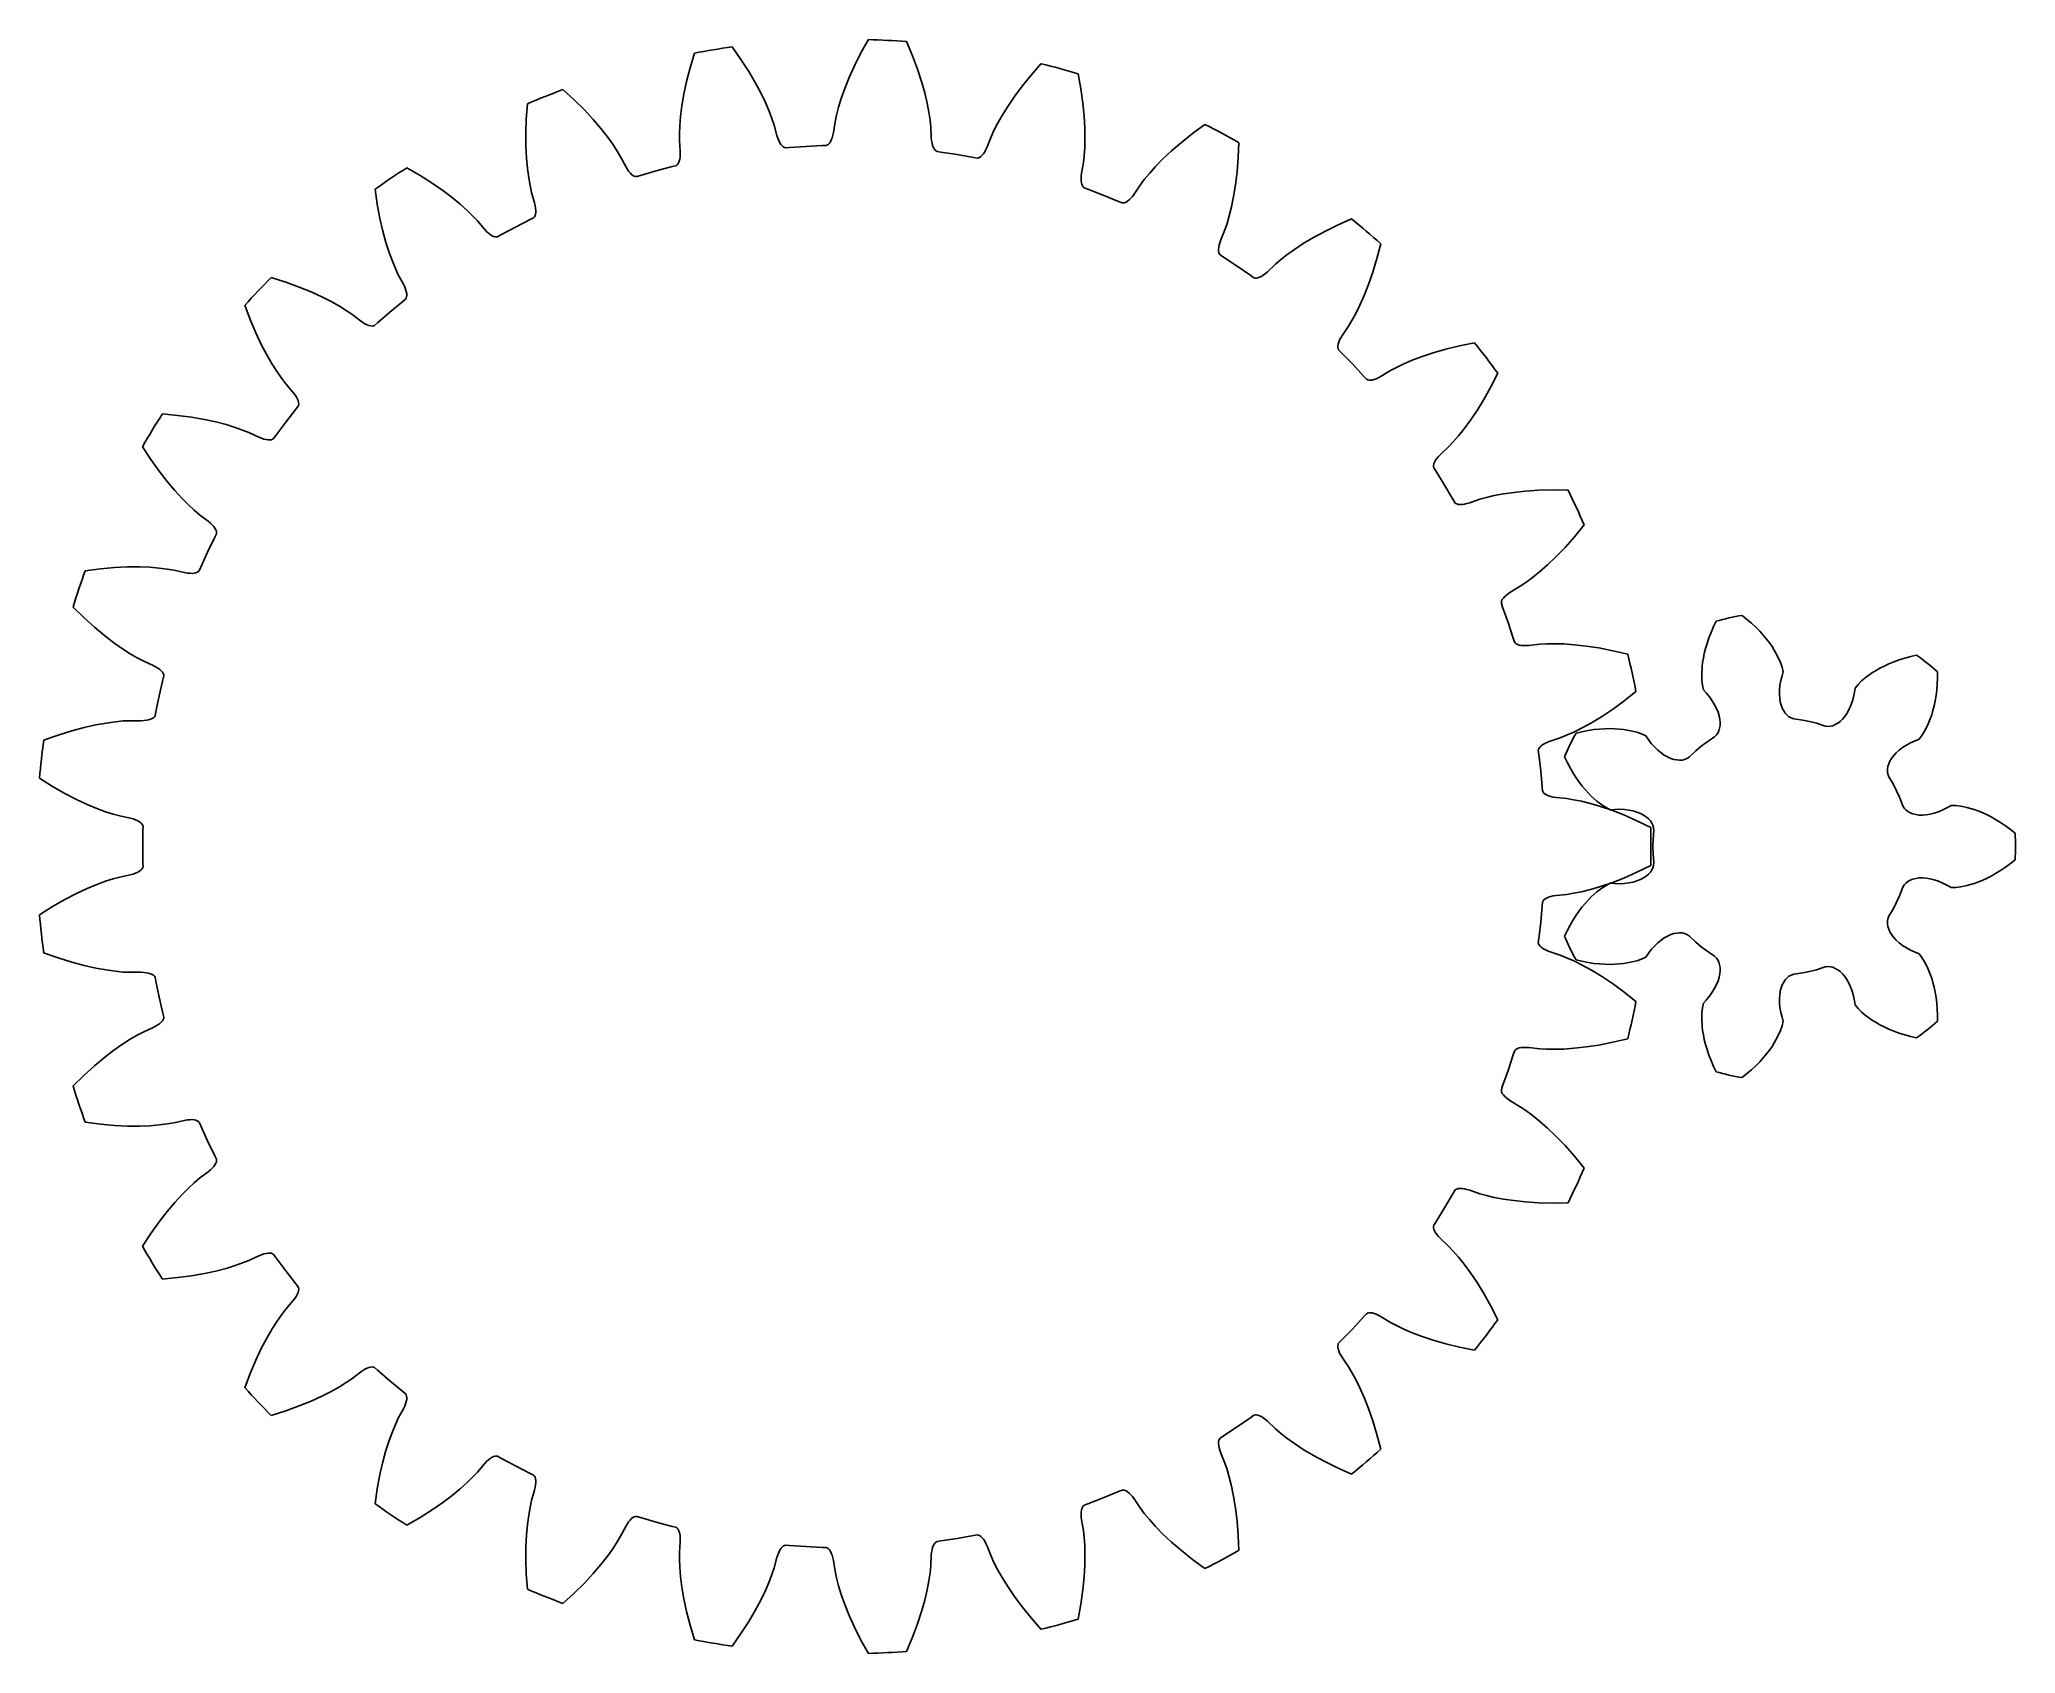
# Model space of a CAD drawing. Extents: x -20 to 29.1, y -20 to 20.
import ezdxf

# ---------------------------------------------------------------- set-up
doc = ezdxf.new("R2010")
doc.units = 0

msp = doc.modelspace()

# ---------------------------------------------------------------- linework, layer by layer
at = {"layer": 'layer0'}
for p, q in [((21.53, 5.314), (21.593, 5.458)), ((21.593, 5.458), (21.657, 5.589)), ((22.299, 5.736), (22.414, 5.645)), ((22.414, 5.645), (22.532, 5.543)), ((22.532, 5.543), (22.641, 5.441)), ((22.641, 5.441), (22.74, 5.341)), ((21.363, 4.793), (21.394, 4.916)), ((21.394, 4.916), (21.431, 5.042)), ((21.431, 5.042), (21.477, 5.176)), ((21.477, 5.176), (21.53, 5.314)), ((22.74, 5.341), (22.828, 5.243)), ((22.828, 5.243), (22.909, 5.146)), ((22.909, 5.146), (22.981, 5.051)), ((22.981, 5.051), (23.045, 4.96)), ((23.045, 4.96), (23.1, 4.873)), ((21.299, 4.28), (21.309, 4.464)), ((21.309, 4.464), (21.322, 4.567)), ((21.322, 4.567), (21.339, 4.676)), ((21.339, 4.676), (21.363, 4.793)), ((23.1, 4.873), (23.19, 4.711)), ((23.19, 4.711), (23.253, 4.57)), ((23.253, 4.57), (23.295, 4.452)), ((23.295, 4.452), (23.323, 4.339)), ((25.626, 4.371), (25.722, 4.425)), ((25.722, 4.425), (25.829, 4.479)), ((25.829, 4.479), (25.944, 4.532)), ((25.944, 4.532), (26.066, 4.582)), ((26.066, 4.582), (26.198, 4.629)), ((26.198, 4.629), (26.34, 4.674)), ((26.34, 4.674), (26.491, 4.714)), ((26.491, 4.714), (26.634, 4.746)), ((21.303, 4.125), (21.299, 4.28)), ((21.317, 4.001), (21.303, 4.125)), ((21.34, 3.887), (21.317, 4.001)), ((23.241, 3.999), (23.23, 3.887)), ((23.262, 4.116), (23.241, 3.999)), ((23.293, 4.239), (23.262, 4.116)), ((23.323, 4.339), (23.293, 4.239)), ((25.09, 3.829), (25.106, 3.932)), ((25.106, 3.932), (25.18, 4.022)), ((25.18, 4.022), (25.269, 4.11)), ((25.269, 4.11), (25.387, 4.21)), ((25.387, 4.21), (25.538, 4.316)), ((25.538, 4.316), (25.626, 4.371)), ((27.144, 4.033), (27.132, 3.885)), ((27.15, 4.189), (27.144, 4.033)), ((27.149, 4.336), (27.15, 4.189)), ((21.411, 3.81), (21.34, 3.887)), ((21.492, 3.712), (21.411, 3.81)), ((21.562, 3.615), (21.492, 3.712)), ((21.62, 3.519), (21.562, 3.615)), ((21.668, 3.425), (21.62, 3.519)), ((23.23, 3.887), (23.228, 3.781)), ((23.228, 3.781), (23.234, 3.682)), ((23.234, 3.682), (23.249, 3.591)), ((23.249, 3.591), (23.27, 3.507)), ((23.27, 3.507), (23.299, 3.431)), ((24.949, 3.388), (24.993, 3.484)), ((24.993, 3.484), (25.032, 3.59)), ((25.032, 3.59), (25.064, 3.705)), ((25.064, 3.705), (25.09, 3.829)), ((27.068, 3.491), (27.039, 3.375)), ((27.094, 3.615), (27.068, 3.491)), ((27.115, 3.745), (27.094, 3.615)), ((27.132, 3.885), (27.115, 3.745)), ((21.705, 3.333), (21.668, 3.425)), ((21.732, 3.245), (21.705, 3.333)), ((21.749, 3.16), (21.732, 3.245)), ((21.744, 2.935), (21.754, 3.004)), ((21.756, 3.079), (21.749, 3.16)), ((21.754, 3.004), (21.756, 3.079)), ((23.299, 3.431), (23.333, 3.365)), ((23.333, 3.365), (23.373, 3.307)), ((23.373, 3.307), (23.417, 3.258)), ((23.417, 3.258), (23.465, 3.219)), ((23.465, 3.219), (23.516, 3.19)), ((23.516, 3.19), (23.584, 3.168)), ((23.584, 3.168), (23.807, 3.136)), ((23.807, 3.136), (23.978, 3.102)), ((23.978, 3.102), (24.147, 3.059)), ((24.147, 3.059), (24.362, 2.99)), ((24.362, 2.99), (24.433, 2.981)), ((24.433, 2.981), (24.492, 2.985)), ((24.492, 2.985), (24.552, 2.999)), ((24.552, 2.999), (24.613, 3.024)), ((24.613, 3.024), (24.674, 3.059)), ((24.674, 3.059), (24.734, 3.104)), ((24.734, 3.104), (24.792, 3.16)), ((24.792, 3.16), (24.848, 3.226)), ((24.848, 3.226), (24.901, 3.302)), ((24.901, 3.302), (24.949, 3.388)), ((26.904, 3.001), (26.832, 2.863)), ((26.974, 3.171), (26.904, 3.001)), ((27.008, 3.269), (26.974, 3.171)), ((27.039, 3.375), (27.008, 3.269)), ((18.18, 2.817), (18.323, 2.85)), ((18.323, 2.85), (18.476, 2.879)), ((18.476, 2.879), (18.624, 2.901)), ((18.624, 2.901), (18.764, 2.915)), ((18.764, 2.915), (18.895, 2.923)), ((18.895, 2.923), (19.022, 2.926)), ((19.022, 2.926), (19.141, 2.923)), ((19.141, 2.923), (19.252, 2.916)), ((19.252, 2.916), (19.355, 2.905)), ((19.355, 2.905), (19.537, 2.874)), ((19.537, 2.874), (19.687, 2.836)), ((19.687, 2.836), (19.805, 2.795)), ((19.805, 2.795), (19.911, 2.747)), ((19.911, 2.747), (19.97, 2.66)), ((19.97, 2.66), (20.047, 2.56)), ((20.047, 2.56), (20.126, 2.47)), ((20.126, 2.47), (20.206, 2.392)), ((21.153, 2.375), (21.286, 2.488)), ((21.286, 2.488), (21.426, 2.593)), ((21.426, 2.593), (21.613, 2.718)), ((21.613, 2.718), (21.664, 2.768)), ((21.664, 2.768), (21.698, 2.816)), ((21.698, 2.816), (21.725, 2.872)), ((21.725, 2.872), (21.744, 2.935)), ((26.284, 2.455), (26.2, 2.391)), ((26.379, 2.516), (26.284, 2.455)), ((26.483, 2.573), (26.379, 2.516)), ((26.599, 2.626), (26.483, 2.573)), ((26.696, 2.664), (26.599, 2.626)), ((26.767, 2.757), (26.696, 2.664)), ((26.832, 2.863), (26.767, 2.757)), ((17.958, 2.091), (17.895, 2.223)), ((18.031, 1.953), (17.958, 2.091)), ((20.206, 2.392), (20.288, 2.324)), ((20.288, 2.324), (20.369, 2.268)), ((20.369, 2.268), (20.45, 2.222)), ((20.45, 2.222), (20.528, 2.186)), ((20.528, 2.186), (20.605, 2.162)), ((20.605, 2.162), (20.679, 2.147)), ((20.679, 2.147), (20.749, 2.142)), ((20.749, 2.142), (20.814, 2.146)), ((20.814, 2.146), (20.875, 2.159)), ((20.875, 2.159), (20.93, 2.182)), ((20.93, 2.182), (20.989, 2.22)), ((20.989, 2.22), (21.153, 2.375)), ((25.919, 1.982), (25.909, 1.917)), ((25.94, 2.049), (25.919, 1.982)), ((25.971, 2.117), (25.94, 2.049)), ((26.012, 2.187), (25.971, 2.117)), ((26.064, 2.256), (26.012, 2.187)), ((26.127, 2.324), (26.064, 2.256)), ((26.2, 2.391), (26.127, 2.324)), ((18.105, 1.824), (18.031, 1.953)), ((18.181, 1.706), (18.105, 1.824)), ((18.257, 1.598), (18.181, 1.706)), ((18.334, 1.498), (18.257, 1.598)), ((18.411, 1.406), (18.334, 1.498)), ((25.909, 1.917), (25.909, 1.855)), ((25.909, 1.855), (25.918, 1.797)), ((25.918, 1.797), (25.943, 1.73)), ((25.943, 1.73), (26.057, 1.536)), ((26.057, 1.536), (26.137, 1.381)), ((18.485, 1.324), (18.411, 1.406)), ((18.558, 1.25), (18.485, 1.324)), ((18.695, 1.127), (18.558, 1.25)), ((18.819, 1.034), (18.695, 1.127)), ((18.924, 0.967), (18.819, 1.034)), ((26.137, 1.381), (26.209, 1.221)), ((26.209, 1.221), (26.289, 1.011)), ((26.289, 1.011), (26.326, 0.95)), ((27.398, 0.965), (27.489, 1.017)), ((27.489, 1.017), (27.606, 1.014)), ((27.606, 1.014), (27.729, 1)), ((27.729, 1), (27.882, 0.97)), ((19.028, 0.914), (18.924, 0.967)), ((19.133, 0.922), (19.028, 0.914)), ((19.259, 0.924), (19.133, 0.922)), ((19.378, 0.918), (19.259, 0.924)), ((19.49, 0.904), (19.378, 0.918)), ((19.594, 0.883), (19.49, 0.904)), ((19.689, 0.855), (19.594, 0.883)), ((19.775, 0.82), (19.689, 0.855)), ((19.851, 0.78), (19.775, 0.82)), ((19.919, 0.736), (19.851, 0.78)), ((19.976, 0.688), (19.919, 0.736)), ((20.024, 0.636), (19.976, 0.688)), ((20.061, 0.582), (20.024, 0.636)), ((20.088, 0.527), (20.061, 0.582)), ((20.105, 0.47), (20.088, 0.527)), ((26.326, 0.95), (26.366, 0.906)), ((26.366, 0.906), (26.414, 0.868)), ((26.414, 0.868), (26.472, 0.835)), ((26.472, 0.835), (26.537, 0.81)), ((26.537, 0.81), (26.61, 0.791)), ((26.61, 0.791), (26.689, 0.78)), ((26.689, 0.78), (26.776, 0.778)), ((26.776, 0.778), (26.868, 0.784)), ((26.868, 0.784), (26.966, 0.8)), ((26.966, 0.8), (27.069, 0.825)), ((27.069, 0.825), (27.175, 0.861)), ((27.175, 0.861), (27.286, 0.908)), ((27.286, 0.908), (27.398, 0.965)), ((27.882, 0.97), (28.059, 0.918)), ((28.059, 0.918), (28.156, 0.884)), ((28.156, 0.884), (28.259, 0.842)), ((28.259, 0.842), (28.368, 0.793)), ((28.368, 0.793), (28.481, 0.735)), ((28.481, 0.735), (28.596, 0.671)), ((28.596, 0.671), (28.715, 0.597)), ((28.715, 0.597), (28.839, 0.514)), ((28.839, 0.514), (28.964, 0.421)), ((20.088, 0), (20.093, 0.174)), ((20.093, -0.174), (20.088, 0)), ((20.093, 0.174), (20.112, 0.399)), ((20.112, 0.399), (20.105, 0.47)), ((28.964, 0.421), (29.079, 0.329)), ((20.088, -0.527), (20.105, -0.47)), ((20.112, -0.399), (20.093, -0.174)), ((20.105, -0.47), (20.112, -0.399)), ((28.964, -0.421), (28.839, -0.514)), ((29.079, -0.329), (28.964, -0.421)), ((18.819, -1.034), (18.924, -0.967)), ((18.924, -0.967), (19.028, -0.914)), ((19.028, -0.914), (19.133, -0.922)), ((19.133, -0.922), (19.259, -0.924)), ((19.259, -0.924), (19.378, -0.918)), ((19.378, -0.918), (19.49, -0.904)), ((19.49, -0.904), (19.594, -0.883)), ((19.594, -0.883), (19.689, -0.855)), ((19.689, -0.855), (19.775, -0.82)), ((19.775, -0.82), (19.851, -0.78)), ((19.851, -0.78), (19.919, -0.736)), ((19.919, -0.736), (19.976, -0.688)), ((19.976, -0.688), (20.024, -0.636)), ((20.024, -0.636), (20.061, -0.582)), ((20.061, -0.582), (20.088, -0.527)), ((26.326, -0.95), (26.289, -1.011)), ((26.366, -0.906), (26.326, -0.95)), ((26.414, -0.868), (26.366, -0.906)), ((26.472, -0.835), (26.414, -0.868)), ((26.537, -0.81), (26.472, -0.835)), ((26.61, -0.791), (26.537, -0.81)), ((26.689, -0.78), (26.61, -0.791)), ((26.776, -0.778), (26.689, -0.78)), ((26.868, -0.784), (26.776, -0.778)), ((26.966, -0.8), (26.868, -0.784)), ((27.069, -0.825), (26.966, -0.8)), ((27.175, -0.861), (27.069, -0.825)), ((27.286, -0.908), (27.175, -0.861)), ((27.398, -0.965), (27.286, -0.908)), ((27.489, -1.017), (27.398, -0.965)), ((27.882, -0.97), (27.729, -1)), ((28.059, -0.918), (27.882, -0.97)), ((28.156, -0.884), (28.059, -0.918)), ((28.259, -0.842), (28.156, -0.884)), ((28.368, -0.793), (28.259, -0.842)), ((28.481, -0.735), (28.368, -0.793)), ((28.596, -0.671), (28.481, -0.735)), ((28.715, -0.597), (28.596, -0.671)), ((28.839, -0.514), (28.715, -0.597)), ((18.334, -1.498), (18.411, -1.406)), ((18.411, -1.406), (18.485, -1.324)), ((18.485, -1.324), (18.558, -1.25)), ((18.558, -1.25), (18.695, -1.127)), ((18.695, -1.127), (18.819, -1.034)), ((26.137, -1.381), (26.057, -1.536)), ((26.209, -1.221), (26.137, -1.381)), ((26.289, -1.011), (26.209, -1.221)), ((27.606, -1.014), (27.489, -1.017)), ((27.729, -1), (27.606, -1.014)), ((17.958, -2.091), (18.031, -1.953)), ((18.031, -1.953), (18.105, -1.824)), ((18.105, -1.824), (18.181, -1.706)), ((18.181, -1.706), (18.257, -1.598)), ((18.257, -1.598), (18.334, -1.498)), ((25.918, -1.797), (25.909, -1.855)), ((25.909, -1.855), (25.909, -1.917)), ((25.909, -1.917), (25.919, -1.982)), ((25.943, -1.73), (25.918, -1.797)), ((26.057, -1.536), (25.943, -1.73)), ((17.895, -2.223), (17.958, -2.091)), ((20.206, -2.392), (20.126, -2.47)), ((20.288, -2.324), (20.206, -2.392)), ((20.369, -2.268), (20.288, -2.324)), ((20.45, -2.222), (20.369, -2.268)), ((20.528, -2.186), (20.45, -2.222)), ((20.605, -2.162), (20.528, -2.186)), ((20.679, -2.147), (20.605, -2.162)), ((20.749, -2.142), (20.679, -2.147)), ((20.814, -2.146), (20.749, -2.142)), ((20.875, -2.159), (20.814, -2.146)), ((20.93, -2.182), (20.875, -2.159)), ((20.989, -2.22), (20.93, -2.182)), ((21.153, -2.375), (20.989, -2.22)), ((21.286, -2.488), (21.153, -2.375)), ((25.919, -1.982), (25.94, -2.049)), ((25.94, -2.049), (25.971, -2.117)), ((25.971, -2.117), (26.012, -2.187)), ((26.012, -2.187), (26.064, -2.256)), ((26.064, -2.256), (26.127, -2.324)), ((26.127, -2.324), (26.2, -2.391)), ((26.2, -2.391), (26.284, -2.455)), ((18.323, -2.85), (18.18, -2.817)), ((18.476, -2.879), (18.323, -2.85)), ((18.624, -2.901), (18.476, -2.879)), ((18.764, -2.915), (18.624, -2.901)), ((18.895, -2.923), (18.764, -2.915)), ((19.022, -2.926), (18.895, -2.923)), ((19.141, -2.923), (19.022, -2.926)), ((19.252, -2.916), (19.141, -2.923)), ((19.355, -2.905), (19.252, -2.916)), ((19.537, -2.874), (19.355, -2.905)), ((19.687, -2.836), (19.537, -2.874)), ((19.805, -2.795), (19.687, -2.836)), ((19.911, -2.747), (19.805, -2.795)), ((19.97, -2.66), (19.911, -2.747)), ((20.047, -2.56), (19.97, -2.66)), ((20.126, -2.47), (20.047, -2.56)), ((21.426, -2.593), (21.286, -2.488)), ((21.613, -2.718), (21.426, -2.593)), ((21.664, -2.768), (21.613, -2.718)), ((21.698, -2.816), (21.664, -2.768)), ((21.725, -2.872), (21.698, -2.816)), ((21.744, -2.935), (21.725, -2.872)), ((21.754, -3.004), (21.744, -2.935)), ((26.284, -2.455), (26.379, -2.516)), ((26.379, -2.516), (26.483, -2.573)), ((26.483, -2.573), (26.599, -2.626)), ((26.599, -2.626), (26.696, -2.664)), ((26.696, -2.664), (26.767, -2.757)), ((26.767, -2.757), (26.832, -2.863)), ((26.832, -2.863), (26.904, -3.001)), ((21.62, -3.519), (21.668, -3.425)), ((21.668, -3.425), (21.705, -3.333)), ((21.705, -3.333), (21.732, -3.245)), ((21.732, -3.245), (21.749, -3.16)), ((21.749, -3.16), (21.756, -3.079)), ((21.756, -3.079), (21.754, -3.004)), ((23.299, -3.431), (23.27, -3.507)), ((23.333, -3.365), (23.299, -3.431)), ((23.373, -3.307), (23.333, -3.365)), ((23.417, -3.258), (23.373, -3.307)), ((23.465, -3.219), (23.417, -3.258)), ((23.516, -3.19), (23.465, -3.219)), ((23.584, -3.168), (23.516, -3.19)), ((23.807, -3.136), (23.584, -3.168)), ((23.978, -3.102), (23.807, -3.136)), ((24.147, -3.059), (23.978, -3.102)), ((24.362, -2.99), (24.147, -3.059)), ((24.433, -2.981), (24.362, -2.99)), ((24.492, -2.985), (24.433, -2.981)), ((24.552, -2.999), (24.492, -2.985)), ((24.613, -3.024), (24.552, -2.999)), ((24.674, -3.059), (24.613, -3.024)), ((24.734, -3.104), (24.674, -3.059)), ((24.792, -3.16), (24.734, -3.104)), ((24.848, -3.226), (24.792, -3.16)), ((24.901, -3.302), (24.848, -3.226)), ((24.949, -3.388), (24.901, -3.302)), ((24.993, -3.484), (24.949, -3.388)), ((26.904, -3.001), (26.974, -3.171)), ((26.974, -3.171), (27.008, -3.269)), ((27.008, -3.269), (27.039, -3.375)), ((27.039, -3.375), (27.068, -3.491)), ((21.317, -4.001), (21.34, -3.887)), ((21.34, -3.887), (21.411, -3.81)), ((21.411, -3.81), (21.492, -3.712)), ((21.492, -3.712), (21.562, -3.615)), ((21.562, -3.615), (21.62, -3.519)), ((23.234, -3.682), (23.228, -3.781)), ((23.228, -3.781), (23.23, -3.887)), ((23.23, -3.887), (23.241, -3.999)), ((23.249, -3.591), (23.234, -3.682)), ((23.27, -3.507), (23.249, -3.591)), ((25.032, -3.59), (24.993, -3.484)), ((25.064, -3.705), (25.032, -3.59)), ((25.09, -3.829), (25.064, -3.705)), ((25.106, -3.932), (25.09, -3.829)), ((27.068, -3.491), (27.094, -3.615)), ((27.094, -3.615), (27.115, -3.745)), ((27.115, -3.745), (27.132, -3.885)), ((27.132, -3.885), (27.144, -4.033)), ((21.299, -4.28), (21.303, -4.125)), ((21.309, -4.464), (21.299, -4.28)), ((21.303, -4.125), (21.317, -4.001)), ((23.241, -3.999), (23.262, -4.116)), ((23.262, -4.116), (23.293, -4.239)), ((23.293, -4.239), (23.323, -4.339)), ((23.323, -4.339), (23.295, -4.452)), ((25.18, -4.022), (25.106, -3.932)), ((25.269, -4.11), (25.18, -4.022)), ((25.387, -4.21), (25.269, -4.11)), ((25.538, -4.316), (25.387, -4.21)), ((25.626, -4.371), (25.538, -4.316)), ((25.722, -4.425), (25.626, -4.371)), ((27.144, -4.033), (27.15, -4.189)), ((27.15, -4.189), (27.149, -4.336)), ((21.322, -4.567), (21.309, -4.464)), ((21.339, -4.676), (21.322, -4.567)), ((21.363, -4.793), (21.339, -4.676)), ((21.394, -4.916), (21.363, -4.793)), ((23.1, -4.873), (23.045, -4.96)), ((23.19, -4.711), (23.1, -4.873)), ((23.253, -4.57), (23.19, -4.711)), ((23.295, -4.452), (23.253, -4.57)), ((25.829, -4.479), (25.722, -4.425)), ((25.944, -4.532), (25.829, -4.479)), ((26.066, -4.582), (25.944, -4.532)), ((26.198, -4.629), (26.066, -4.582)), ((26.34, -4.674), (26.198, -4.629)), ((26.491, -4.714), (26.34, -4.674)), ((26.634, -4.746), (26.491, -4.714)), ((21.431, -5.042), (21.394, -4.916)), ((21.477, -5.176), (21.431, -5.042)), ((21.53, -5.314), (21.477, -5.176)), ((21.593, -5.458), (21.53, -5.314)), ((22.74, -5.341), (22.641, -5.441)), ((22.828, -5.243), (22.74, -5.341)), ((22.909, -5.146), (22.828, -5.243)), ((22.981, -5.051), (22.909, -5.146)), ((23.045, -4.96), (22.981, -5.051)), ((21.657, -5.589), (21.593, -5.458)), ((22.414, -5.645), (22.299, -5.736)), ((22.532, -5.543), (22.414, -5.645)), ((22.641, -5.441), (22.532, -5.543))]:
    msp.add_line(p, q, dxfattribs=at)
for start, end in [(99.6128, 106.1014), (48.1843, 54.6729), (151.0414, 157.53), (356.7557, 363.2443), (202.47, 208.9586), (305.3271, 311.8157), (253.8986, 260.3872)]:
    msp.add_arc((23.27, 0), 5.818, start, end, dxfattribs=at)
at = {"layer": 'layer1'}
for p, q in [((-3.818, 19.328), (-3.709, 19.692)), ((-2.773, 19.846), (-2.553, 19.536)), ((0.267, 19.38), (0.426, 19.697)), ((0.426, 19.697), (0.611, 20.029)), ((1.558, 19.978), (1.706, 19.628)), ((1.706, 19.628), (1.83, 19.295)), ((-3.905, 18.984), (-3.818, 19.328)), ((-2.553, 19.536), (-2.361, 19.237)), ((-2.361, 19.237), (-2.197, 18.96)), ((0.135, 19.086), (0.267, 19.38)), ((1.83, 19.295), (1.93, 18.989)), ((4.427, 18.869), (4.651, 19.145)), ((4.651, 19.145), (4.902, 19.43)), ((5.817, 19.176), (5.885, 18.802)), ((-6.974, 18.786), (-6.693, 18.53)), ((-4.02, 18.381), (-3.972, 18.669)), ((-3.972, 18.669), (-3.905, 18.984)), ((-2.197, 18.96), (-2.06, 18.702)), ((-2.06, 18.702), (-1.946, 18.466)), ((-0.062, 18.568), (0.026, 18.815)), ((0.026, 18.815), (0.135, 19.086)), ((1.93, 18.989), (2.009, 18.708)), ((2.009, 18.708), (2.069, 18.452)), ((4.234, 18.611), (4.427, 18.869)), ((5.885, 18.802), (5.935, 18.451)), ((-7.884, 18.056), (-7.856, 18.434)), ((-6.693, 18.53), (-6.441, 18.28)), ((-6.441, 18.28), (-6.222, 18.044)), ((-4.052, 18.121), (-4.02, 18.381)), ((-1.946, 18.466), (-1.855, 18.254)), ((-1.855, 18.254), (-1.784, 18.068)), ((-0.216, 17.989), (-0.18, 18.155)), ((-0.18, 18.155), (-0.129, 18.347)), ((-0.129, 18.347), (-0.062, 18.568)), ((2.069, 18.452), (2.112, 18.226)), ((2.112, 18.226), (2.142, 18.03)), ((3.931, 18.147), (4.07, 18.37)), ((4.07, 18.37), (4.234, 18.611)), ((5.935, 18.451), (5.967, 18.13)), ((-7.895, 17.701), (-7.884, 18.056)), ((-7.892, 17.379), (-7.895, 17.701)), ((-6.222, 18.044), (-6.032, 17.822)), ((-6.032, 17.822), (-5.87, 17.616)), ((-4.078, 17.692), (-4.071, 17.89)), ((-4.078, 17.522), (-4.078, 17.692)), ((-4.071, 17.89), (-4.052, 18.121)), ((-1.784, 18.068), (-1.73, 17.907)), ((-1.73, 17.907), (-1.66, 17.649)), ((-0.273, 17.654), (-0.258, 17.725)), ((-0.258, 17.725), (-0.216, 17.989)), ((2.142, 18.03), (2.16, 17.861)), ((2.16, 17.861), (2.173, 17.593)), ((3.656, 17.615), (3.727, 17.77)), ((3.727, 17.77), (3.818, 17.946)), ((3.818, 17.946), (3.931, 18.147)), ((5.967, 18.13), (5.983, 17.839)), ((5.983, 17.839), (5.987, 17.576)), ((8.38, 17.477), (8.658, 17.698)), ((8.658, 17.698), (8.964, 17.921)), ((-7.877, 17.087), (-7.892, 17.379)), ((-5.87, 17.616), (-5.736, 17.428)), ((-5.736, 17.428), (-5.627, 17.262)), ((-5.627, 17.262), (-5.54, 17.117)), ((-4.062, 17.255), (-4.078, 17.522)), ((-4.065, 17.118), (-4.061, 17.183)), ((-4.061, 17.183), (-4.062, 17.255)), ((-1.66, 17.649), (-1.638, 17.58)), ((-1.638, 17.58), (-1.613, 17.52)), ((-1.613, 17.52), (-1.588, 17.469)), ((-1.588, 17.469), (-1.56, 17.426)), ((-1.56, 17.426), (-1.532, 17.392)), ((-1.532, 17.392), (-1.504, 17.368)), ((-1.504, 17.368), (-1.475, 17.351)), ((-1.475, 17.351), (-1.447, 17.344)), ((-1.447, 17.344), (-1.351, 17.35)), ((-1.351, 17.35), (-0.942, 17.377)), ((-0.942, 17.377), (-0.533, 17.395)), ((-0.533, 17.395), (-0.437, 17.399)), ((-0.437, 17.399), (-0.409, 17.409)), ((-0.409, 17.409), (-0.383, 17.428)), ((-0.383, 17.428), (-0.357, 17.456)), ((-0.357, 17.456), (-0.333, 17.493)), ((-0.333, 17.493), (-0.31, 17.538)), ((-0.31, 17.538), (-0.29, 17.592)), ((-0.29, 17.592), (-0.273, 17.654)), ((2.173, 17.593), (2.18, 17.521)), ((2.18, 17.521), (2.191, 17.457)), ((2.191, 17.457), (2.205, 17.402)), ((2.205, 17.402), (2.222, 17.354)), ((2.222, 17.354), (2.242, 17.315)), ((2.242, 17.315), (2.265, 17.285)), ((2.265, 17.285), (2.289, 17.263)), ((2.289, 17.263), (2.316, 17.25)), ((2.316, 17.25), (2.41, 17.235)), ((2.41, 17.235), (2.815, 17.174)), ((2.815, 17.174), (3.219, 17.103)), ((3.435, 17.155), (3.467, 17.195)), ((3.467, 17.195), (3.498, 17.243)), ((3.498, 17.243), (3.529, 17.3)), ((3.529, 17.3), (3.558, 17.366)), ((3.558, 17.366), (3.656, 17.615)), ((5.981, 17.345), (5.967, 17.148)), ((5.987, 17.576), (5.981, 17.345)), ((7.924, 17.065), (8.136, 17.266)), ((8.136, 17.266), (8.38, 17.477)), ((9.803, 17.477), (9.79, 17.098)), ((-10.849, 16.847), (-10.52, 16.658)), ((-7.852, 16.826), (-7.877, 17.087)), ((-7.821, 16.597), (-7.852, 16.826)), ((-5.54, 17.117), (-5.415, 16.879)), ((-5.415, 16.879), (-5.378, 16.817)), ((-5.378, 16.817), (-5.342, 16.764)), ((-5.342, 16.764), (-5.306, 16.719)), ((-5.306, 16.719), (-5.27, 16.683)), ((-5.27, 16.683), (-5.236, 16.656)), ((-5.049, 16.654), (-4.656, 16.768)), ((-4.656, 16.768), (-4.259, 16.874)), ((-4.259, 16.874), (-4.167, 16.898)), ((-4.167, 16.898), (-4.142, 16.914)), ((-4.142, 16.914), (-4.12, 16.939)), ((-4.12, 16.939), (-4.101, 16.971)), ((-4.101, 16.971), (-4.085, 17.012)), ((-4.085, 17.012), (-4.073, 17.061)), ((-4.073, 17.061), (-4.065, 17.118)), ((3.219, 17.103), (3.313, 17.086)), ((3.313, 17.086), (3.343, 17.09)), ((3.343, 17.09), (3.373, 17.103)), ((3.373, 17.103), (3.404, 17.125)), ((3.404, 17.125), (3.435, 17.155)), ((5.904, 16.715), (5.895, 16.643)), ((5.949, 16.979), (5.904, 16.715)), ((5.967, 17.148), (5.949, 16.979)), ((7.46, 16.553), (7.586, 16.706)), ((7.586, 16.706), (7.741, 16.878)), ((7.741, 16.878), (7.924, 17.065)), ((9.763, 16.743), (9.725, 16.423)), ((9.79, 17.098), (9.763, 16.743)), ((-11.581, 15.939), (-11.635, 16.315)), ((-10.52, 16.658), (-10.22, 16.468)), ((-10.22, 16.468), (-9.955, 16.285)), ((-9.955, 16.285), (-9.722, 16.109)), ((-7.786, 16.402), (-7.821, 16.597)), ((-7.749, 16.236), (-7.786, 16.402)), ((-7.677, 15.978), (-7.749, 16.236)), ((-5.236, 16.656), (-5.202, 16.638)), ((-5.202, 16.638), (-5.171, 16.629)), ((-5.171, 16.629), (-5.141, 16.628)), ((-5.141, 16.628), (-5.049, 16.654)), ((5.895, 16.643), (5.892, 16.578)), ((5.892, 16.578), (5.894, 16.521)), ((5.894, 16.521), (5.901, 16.471)), ((5.901, 16.471), (5.912, 16.428)), ((5.912, 16.428), (5.927, 16.394)), ((5.927, 16.394), (5.947, 16.367)), ((5.947, 16.367), (5.97, 16.349)), ((5.97, 16.349), (6.059, 16.314)), ((6.059, 16.314), (6.441, 16.167)), ((7.165, 16.137), (7.208, 16.195)), ((7.208, 16.195), (7.358, 16.417)), ((7.358, 16.417), (7.46, 16.553)), ((9.725, 16.423), (9.678, 16.135)), ((-11.516, 15.59), (-11.581, 15.939)), ((-9.722, 16.109), (-9.52, 15.942)), ((-9.52, 15.942), (-9.348, 15.788)), ((-9.348, 15.788), (-9.206, 15.649)), ((-7.66, 15.908), (-7.677, 15.978)), ((-7.65, 15.844), (-7.66, 15.908)), ((-7.654, 15.693), (-7.647, 15.736)), ((-7.646, 15.787), (-7.65, 15.844)), ((-7.647, 15.736), (-7.646, 15.787)), ((6.441, 16.167), (6.82, 16.011)), ((6.82, 16.011), (6.909, 15.974)), ((6.909, 15.974), (6.938, 15.972)), ((6.938, 15.972), (6.971, 15.978)), ((6.971, 15.978), (7.006, 15.993)), ((7.006, 15.993), (7.043, 16.016)), ((7.043, 16.016), (7.082, 16.047)), ((7.082, 16.047), (7.123, 16.088)), ((7.123, 16.088), (7.165, 16.137)), ((9.626, 15.878), (9.57, 15.654)), ((9.678, 16.135), (9.626, 15.878)), ((-11.443, 15.276), (-11.516, 15.59)), ((-11.366, 14.994), (-11.443, 15.276)), ((-9.206, 15.649), (-9.09, 15.526)), ((-9.09, 15.526), (-8.917, 15.321)), ((-8.917, 15.321), (-8.868, 15.268)), ((-8.868, 15.268), (-8.821, 15.223)), ((-8.821, 15.223), (-8.776, 15.188)), ((-8.512, 15.179), (-8.152, 15.376)), ((-8.152, 15.376), (-7.787, 15.563)), ((-7.787, 15.563), (-7.702, 15.607)), ((-7.702, 15.607), (-7.682, 15.628)), ((-7.682, 15.628), (-7.665, 15.657)), ((-7.665, 15.657), (-7.654, 15.693)), ((9.459, 15.303), (9.359, 15.055)), ((9.514, 15.464), (9.459, 15.303)), ((9.57, 15.654), (9.514, 15.464)), ((11.657, 15.113), (11.941, 15.267)), ((11.941, 15.267), (12.26, 15.423)), ((12.26, 15.423), (12.607, 15.575)), ((-11.286, 14.745), (-11.366, 14.994)), ((-11.206, 14.528), (-11.286, 14.745)), ((-8.776, 15.188), (-8.733, 15.16)), ((-8.733, 15.16), (-8.694, 15.141)), ((-8.694, 15.141), (-8.657, 15.131)), ((-8.657, 15.131), (-8.625, 15.128)), ((-8.625, 15.128), (-8.596, 15.134)), ((-8.596, 15.134), (-8.512, 15.179)), ((9.308, 14.867), (9.304, 14.817)), ((9.304, 14.817), (9.305, 14.773)), ((9.305, 14.773), (9.313, 14.736)), ((9.318, 14.924), (9.308, 14.867)), ((9.313, 14.736), (9.326, 14.706)), ((9.335, 14.986), (9.318, 14.924)), ((9.359, 15.055), (9.335, 14.986)), ((11, 14.684), (11.188, 14.819)), ((11.188, 14.819), (11.407, 14.963)), ((11.407, 14.963), (11.657, 15.113)), ((13.331, 14.961), (13.236, 14.593)), ((-11.13, 14.345), (-11.206, 14.528)), ((-11.059, 14.191), (-11.13, 14.345)), ((9.326, 14.706), (9.345, 14.683)), ((9.345, 14.683), (9.424, 14.63)), ((9.424, 14.63), (9.766, 14.404)), ((9.766, 14.404), (10.103, 14.17)), ((10.467, 14.219), (10.521, 14.267)), ((10.521, 14.267), (10.715, 14.452)), ((10.715, 14.452), (10.844, 14.562)), ((10.844, 14.562), (11, 14.684)), ((13.134, 14.253), (13.028, 13.949)), ((13.236, 14.593), (13.134, 14.253)), ((-14.217, 14.121), (-13.855, 14.007)), ((-13.855, 14.007), (-13.521, 13.886)), ((-13.521, 13.886), (-13.223, 13.764)), ((-13.223, 13.764), (-12.958, 13.642)), ((-10.932, 13.954), (-11.059, 14.191)), ((-10.901, 13.889), (-10.932, 13.954)), ((-10.877, 13.829), (-10.901, 13.889)), ((-10.861, 13.774), (-10.877, 13.829)), ((-10.851, 13.724), (-10.861, 13.774)), ((10.103, 14.17), (10.181, 14.116)), ((10.181, 14.116), (10.21, 14.107)), ((10.21, 14.107), (10.243, 14.106)), ((10.243, 14.106), (10.28, 14.113)), ((10.28, 14.113), (10.321, 14.127)), ((10.321, 14.127), (10.366, 14.15)), ((10.366, 14.15), (10.415, 14.18)), ((10.415, 14.18), (10.467, 14.219)), ((13.028, 13.949), (12.92, 13.677)), ((-14.737, 13.077), (-14.87, 13.432)), ((-12.958, 13.642), (-12.724, 13.523)), ((-12.724, 13.523), (-12.523, 13.409)), ((-12.523, 13.409), (-12.355, 13.304)), ((-12.355, 13.304), (-12.215, 13.209)), ((-11.576, 12.995), (-11.266, 13.264)), ((-11.266, 13.264), (-10.951, 13.525)), ((-10.951, 13.525), (-10.877, 13.587)), ((-10.877, 13.587), (-10.862, 13.612)), ((-10.862, 13.612), (-10.852, 13.643)), ((-10.852, 13.643), (-10.848, 13.681)), ((-10.848, 13.681), (-10.851, 13.724)), ((12.814, 13.438), (12.711, 13.231)), ((12.92, 13.677), (12.814, 13.438)), ((-14.598, 12.75), (-14.737, 13.077)), ((-12.215, 13.209), (-12.002, 13.046)), ((-12.002, 13.046), (-11.943, 13.004)), ((-11.943, 13.004), (-11.887, 12.971)), ((-11.887, 12.971), (-11.835, 12.946)), ((-11.835, 12.946), (-11.788, 12.928)), ((-11.788, 12.928), (-11.745, 12.919)), ((-11.745, 12.919), (-11.708, 12.916)), ((-11.708, 12.916), (-11.675, 12.921)), ((-11.675, 12.921), (-11.648, 12.932)), ((-11.648, 12.932), (-11.576, 12.995)), ((12.528, 12.912), (12.377, 12.691)), ((12.616, 13.057), (12.528, 12.912)), ((12.711, 13.231), (12.616, 13.057)), ((-14.46, 12.459), (-14.598, 12.75)), ((-14.324, 12.2), (-14.46, 12.459)), ((12.264, 12.428), (12.263, 12.39)), ((12.263, 12.39), (12.27, 12.357)), ((12.271, 12.471), (12.264, 12.428)), ((12.27, 12.357), (12.283, 12.331)), ((12.286, 12.519), (12.271, 12.471)), ((12.283, 12.331), (12.349, 12.262)), ((12.309, 12.572), (12.286, 12.519)), ((12.339, 12.629), (12.309, 12.572)), ((12.377, 12.691), (12.339, 12.629)), ((14.634, 12.254), (14.943, 12.343)), ((14.943, 12.343), (15.288, 12.427)), ((15.288, 12.427), (15.661, 12.501)), ((-14.192, 11.974), (-14.324, 12.2)), ((-14.067, 11.779), (-14.192, 11.974)), ((-13.954, 11.617), (-14.067, 11.779)), ((12.349, 12.262), (12.634, 11.968)), ((12.634, 11.968), (12.913, 11.667)), ((13.342, 11.672), (13.571, 11.811)), ((13.571, 11.811), (13.721, 11.891)), ((13.721, 11.891), (13.9, 11.976)), ((13.9, 11.976), (14.112, 12.068)), ((14.112, 12.068), (14.357, 12.161)), ((14.357, 12.161), (14.634, 12.254)), ((-13.851, 11.482), (-13.954, 11.617)), ((-13.676, 11.278), (-13.851, 11.482)), ((12.913, 11.667), (12.978, 11.597)), ((12.978, 11.597), (13.004, 11.583)), ((13.004, 11.583), (13.035, 11.574)), ((13.035, 11.574), (13.073, 11.573)), ((13.073, 11.573), (13.117, 11.578)), ((13.117, 11.578), (13.166, 11.59)), ((13.166, 11.59), (13.22, 11.61)), ((13.22, 11.61), (13.279, 11.637)), ((13.279, 11.637), (13.342, 11.672)), ((16.064, 11.407), (15.891, 11.097)), ((16.235, 11.746), (16.064, 11.407)), ((-13.854, 10.532), (-13.602, 10.855)), ((-13.632, 11.221), (-13.676, 11.278)), ((-13.596, 11.167), (-13.632, 11.221)), ((-13.602, 10.855), (-13.544, 10.931)), ((-13.568, 11.117), (-13.596, 11.167)), ((-13.548, 11.071), (-13.568, 11.117)), ((-13.536, 11.029), (-13.548, 11.071)), ((-13.544, 10.931), (-13.534, 10.958)), ((-13.531, 10.991), (-13.536, 11.029)), ((-13.534, 10.958), (-13.531, 10.991)), ((15.722, 10.822), (15.559, 10.58)), ((15.891, 11.097), (15.722, 10.822)), ((-16.921, 10.735), (-16.542, 10.701)), ((-16.542, 10.701), (-16.19, 10.655)), ((-16.19, 10.655), (-15.873, 10.6)), ((-15.873, 10.6), (-15.588, 10.538)), ((-15.588, 10.538), (-15.334, 10.471)), ((-15.334, 10.471), (-15.113, 10.403)), ((-15.113, 10.403), (-14.926, 10.337)), ((-14.926, 10.337), (-14.769, 10.274)), ((-14.099, 10.203), (-13.854, 10.532)), ((15.403, 10.369), (15.258, 10.189)), ((15.559, 10.58), (15.403, 10.369)), ((-17.203, 9.603), (-17.41, 9.921)), ((-14.769, 10.274), (-14.526, 10.161)), ((-14.526, 10.161), (-14.459, 10.133)), ((-14.459, 10.133), (-14.398, 10.113)), ((-14.398, 10.113), (-14.342, 10.099)), ((-14.342, 10.099), (-14.292, 10.092)), ((-14.292, 10.092), (-14.248, 10.092)), ((-14.248, 10.092), (-14.21, 10.097)), ((-14.21, 10.097), (-14.18, 10.109)), ((-14.18, 10.109), (-14.156, 10.126)), ((-14.156, 10.126), (-14.099, 10.203)), ((15.011, 9.917), (14.815, 9.733)), ((15.128, 10.04), (15.011, 9.917)), ((15.258, 10.189), (15.128, 10.04)), ((-16.997, 9.314), (-17.203, 9.603)), ((14.64, 9.464), (14.639, 9.431)), ((14.639, 9.431), (14.646, 9.402)), ((14.649, 9.501), (14.64, 9.464)), ((14.646, 9.402), (14.696, 9.321)), ((14.665, 9.541), (14.649, 9.501)), ((14.69, 9.585), (14.665, 9.541)), ((14.723, 9.632), (14.69, 9.585)), ((14.696, 9.321), (14.912, 8.972)), ((14.765, 9.681), (14.723, 9.632)), ((14.815, 9.733), (14.765, 9.681)), ((-16.8, 9.059), (-16.997, 9.314)), ((-16.611, 8.836), (-16.8, 9.059)), ((-16.434, 8.643), (-16.611, 8.836)), ((14.912, 8.972), (15.119, 8.618)), ((16.926, 8.821), (17.247, 8.842)), ((17.247, 8.842), (17.602, 8.85)), ((17.602, 8.85), (17.982, 8.842)), ((-16.271, 8.48), (-16.434, 8.643)), ((-16.125, 8.345), (-16.271, 8.48)), ((-15.995, 8.236), (-16.125, 8.345)), ((15.119, 8.618), (15.167, 8.536)), ((15.167, 8.536), (15.189, 8.516)), ((15.189, 8.516), (15.219, 8.502)), ((15.219, 8.502), (15.256, 8.492)), ((15.256, 8.492), (15.299, 8.488)), ((15.299, 8.488), (15.35, 8.489)), ((15.35, 8.489), (15.407, 8.497)), ((15.407, 8.497), (15.47, 8.51)), ((15.47, 8.51), (15.539, 8.531)), ((15.539, 8.531), (15.793, 8.617)), ((15.793, 8.617), (15.956, 8.663)), ((15.956, 8.663), (16.149, 8.708)), ((16.149, 8.708), (16.376, 8.752)), ((16.376, 8.752), (16.636, 8.79)), ((16.636, 8.79), (16.926, 8.821)), ((-15.781, 8.074), (-15.995, 8.236)), ((-15.725, 8.028), (-15.781, 8.074)), ((-15.679, 7.984), (-15.725, 8.028)), ((-15.64, 7.941), (-15.679, 7.984)), ((-15.611, 7.9), (-15.64, 7.941)), ((-15.59, 7.861), (-15.611, 7.9)), ((-15.577, 7.826), (-15.59, 7.861)), ((18.381, 7.981), (18.14, 7.687)), ((-15.794, 7.307), (-15.618, 7.677)), ((-15.618, 7.677), (-15.577, 7.764)), ((-15.573, 7.793), (-15.577, 7.826)), ((-15.577, 7.764), (-15.573, 7.793)), ((17.905, 7.421), (17.681, 7.189)), ((18.14, 7.687), (17.905, 7.421)), ((-18.833, 6.846), (-18.456, 6.895)), ((-18.456, 6.895), (-18.102, 6.925)), ((-18.102, 6.925), (-17.78, 6.94)), ((-17.78, 6.94), (-17.488, 6.94)), ((-17.488, 6.94), (-17.226, 6.93)), ((-17.226, 6.93), (-16.996, 6.911)), ((-16.996, 6.911), (-16.799, 6.887)), ((-16.799, 6.887), (-16.632, 6.859)), ((-16.001, 6.846), (-15.962, 6.933)), ((-15.962, 6.933), (-15.794, 7.307)), ((17.469, 6.988), (17.272, 6.815)), ((17.681, 7.189), (17.469, 6.988)), ((-16.632, 6.859), (-16.37, 6.8)), ((-16.37, 6.8), (-16.299, 6.788)), ((-16.299, 6.788), (-16.235, 6.781)), ((-16.235, 6.781), (-16.177, 6.78)), ((-16.177, 6.78), (-16.127, 6.784)), ((-16.127, 6.784), (-16.084, 6.793)), ((-16.084, 6.793), (-16.049, 6.806)), ((-16.049, 6.806), (-16.021, 6.824)), ((-16.021, 6.824), (-16.001, 6.846)), ((16.792, 6.458), (16.561, 6.321)), ((16.932, 6.553), (16.792, 6.458)), ((17.092, 6.671), (16.932, 6.553)), ((17.272, 6.815), (17.092, 6.671)), ((-18.865, 5.68), (-19.136, 5.947)), ((16.332, 6.095), (16.324, 6.063)), ((16.324, 6.063), (16.325, 6.034)), ((16.325, 6.034), (16.356, 5.944)), ((16.348, 6.13), (16.332, 6.095)), ((16.374, 6.166), (16.348, 6.13)), ((16.356, 5.944), (16.492, 5.557)), ((16.407, 6.203), (16.374, 6.166)), ((16.45, 6.242), (16.407, 6.203)), ((16.501, 6.281), (16.45, 6.242)), ((16.561, 6.321), (16.501, 6.281)), ((-18.602, 5.442), (-18.865, 5.68)), ((-18.354, 5.236), (-18.602, 5.442)), ((16.492, 5.557), (16.618, 5.167)), ((-18.122, 5.058), (-18.354, 5.236)), ((-17.908, 4.908), (-18.122, 5.058)), ((-17.713, 4.784), (-17.908, 4.908)), ((16.618, 5.167), (16.648, 5.076)), ((16.648, 5.076), (16.665, 5.052)), ((16.665, 5.052), (16.691, 5.031)), ((16.691, 5.031), (16.724, 5.014)), ((16.724, 5.014), (16.766, 5)), ((16.766, 5), (16.816, 4.991)), ((16.816, 4.991), (16.873, 4.986)), ((16.873, 4.986), (16.938, 4.986)), ((16.938, 4.986), (17.01, 4.991)), ((17.01, 4.991), (17.276, 5.021)), ((17.276, 5.021), (17.446, 5.03)), ((17.446, 5.03), (17.644, 5.033)), ((17.644, 5.033), (17.875, 5.027)), ((17.875, 5.027), (18.136, 5.009)), ((18.136, 5.009), (18.426, 4.976)), ((18.426, 4.976), (18.745, 4.927)), ((18.745, 4.927), (19.093, 4.859)), ((-17.542, 4.684), (-17.713, 4.784)), ((-17.391, 4.605), (-17.542, 4.684)), ((-17.148, 4.493), (-17.391, 4.605)), ((-17.084, 4.46), (-17.148, 4.493)), ((-17.028, 4.427), (-17.084, 4.46)), ((-16.982, 4.393), (-17.028, 4.427)), ((19.093, 4.859), (19.462, 4.77)), ((-16.996, 3.741), (-16.903, 4.14)), ((-16.944, 4.359), (-16.982, 4.393)), ((-16.915, 4.326), (-16.944, 4.359)), ((-16.895, 4.294), (-16.915, 4.326)), ((-16.903, 4.14), (-16.882, 4.234)), ((-16.884, 4.263), (-16.895, 4.294)), ((-16.882, 4.234), (-16.884, 4.263)), ((-17.079, 3.34), (-16.996, 3.741)), ((19.369, 3.607), (19.081, 3.399)), ((19.666, 3.843), (19.369, 3.607)), ((-19.168, 2.872), (-18.856, 2.955)), ((-18.856, 2.955), (-18.572, 3.019)), ((-18.572, 3.019), (-18.313, 3.065)), ((-18.313, 3.065), (-18.084, 3.096)), ((-18.084, 3.096), (-17.887, 3.115)), ((-17.887, 3.115), (-17.718, 3.123)), ((-17.718, 3.123), (-17.45, 3.122)), ((-17.45, 3.122), (-17.377, 3.125)), ((-17.377, 3.125), (-17.313, 3.133)), ((-17.313, 3.133), (-17.257, 3.144)), ((-17.257, 3.144), (-17.208, 3.158)), ((-17.208, 3.158), (-17.168, 3.176)), ((-17.168, 3.176), (-17.137, 3.197)), ((-17.137, 3.197), (-17.114, 3.221)), ((-17.114, 3.221), (-17.099, 3.246)), ((-17.099, 3.246), (-17.079, 3.34)), ((18.563, 3.069), (18.333, 2.943)), ((18.813, 3.221), (18.563, 3.069)), ((19.081, 3.399), (18.813, 3.221)), ((-19.864, 2.638), (-19.507, 2.766)), ((-19.507, 2.766), (-19.168, 2.872)), ((17.284, 2.472), (17.261, 2.442)), ((17.316, 2.502), (17.284, 2.472)), ((17.357, 2.531), (17.316, 2.502)), ((17.407, 2.56), (17.357, 2.531)), ((17.466, 2.587), (17.407, 2.56)), ((17.533, 2.613), (17.466, 2.587)), ((17.787, 2.697), (17.533, 2.613)), ((17.945, 2.76), (17.787, 2.697)), ((18.126, 2.84), (17.945, 2.76)), ((18.333, 2.943), (18.126, 2.84)), ((17.246, 2.412), (17.24, 2.383)), ((17.24, 2.383), (17.252, 2.289)), ((17.261, 2.442), (17.246, 2.412)), ((17.252, 2.289), (17.301, 1.882)), ((-19.645, 1.492), (-19.967, 1.694)), ((-19.337, 1.316), (-19.645, 1.492)), ((17.301, 1.882), (17.34, 1.474)), ((17.34, 1.474), (17.35, 1.378)), ((-19.051, 1.168), (-19.337, 1.316)), ((-18.786, 1.044), (-19.051, 1.168)), ((-18.544, 0.944), (-18.786, 1.044)), ((17.35, 1.378), (17.361, 1.351)), ((17.361, 1.351), (17.382, 1.326)), ((17.382, 1.326), (17.411, 1.301)), ((17.411, 1.301), (17.449, 1.279)), ((17.449, 1.279), (17.495, 1.259)), ((17.495, 1.259), (17.55, 1.242)), ((17.55, 1.242), (17.613, 1.228)), ((17.613, 1.228), (17.685, 1.217)), ((17.685, 1.217), (17.951, 1.189)), ((17.951, 1.189), (18.119, 1.162)), ((18.119, 1.162), (18.313, 1.123)), ((18.313, 1.123), (18.537, 1.067)), ((18.537, 1.067), (18.789, 0.993)), ((18.789, 0.993), (19.065, 0.899)), ((-18.327, 0.864), (-18.544, 0.944)), ((-18.139, 0.803), (-18.327, 0.864)), ((-17.975, 0.758), (-18.139, 0.803)), ((-17.713, 0.702), (-17.975, 0.758)), ((-17.643, 0.683), (-17.713, 0.702)), ((-17.582, 0.662), (-17.643, 0.683)), ((-17.529, 0.639), (-17.582, 0.662)), ((-17.485, 0.615), (-17.529, 0.639)), ((-17.45, 0.589), (-17.485, 0.615)), ((-17.423, 0.561), (-17.45, 0.589)), ((-17.406, 0.534), (-17.423, 0.561)), ((-17.397, 0.505), (-17.406, 0.534)), ((-17.398, 0.41), (-17.397, 0.505)), ((19.065, 0.899), (19.366, 0.783)), ((19.366, 0.783), (19.691, 0.641)), ((19.691, 0.641), (20.033, 0.475)), ((-17.403, 0), (-17.398, 0.41)), ((-17.398, -0.41), (-17.403, 0)), ((-17.397, -0.505), (-17.398, -0.41)), ((20.033, -0.475), (19.691, -0.641)), ((-18.786, -1.044), (-18.544, -0.944)), ((-18.544, -0.944), (-18.327, -0.864)), ((-18.327, -0.864), (-18.139, -0.803)), ((-18.139, -0.803), (-17.975, -0.758)), ((-17.975, -0.758), (-17.713, -0.702)), ((-17.713, -0.702), (-17.643, -0.683)), ((-17.643, -0.683), (-17.582, -0.662)), ((-17.582, -0.662), (-17.529, -0.639)), ((-17.529, -0.639), (-17.485, -0.615)), ((-17.485, -0.615), (-17.45, -0.589)), ((-17.45, -0.589), (-17.423, -0.561)), ((-17.423, -0.561), (-17.406, -0.534)), ((-17.406, -0.534), (-17.397, -0.505)), ((19.065, -0.899), (18.789, -0.993)), ((19.366, -0.783), (19.065, -0.899)), ((19.691, -0.641), (19.366, -0.783)), ((-19.645, -1.492), (-19.337, -1.316)), ((-19.337, -1.316), (-19.051, -1.168)), ((-19.051, -1.168), (-18.786, -1.044)), ((17.35, -1.378), (17.34, -1.474)), ((17.361, -1.351), (17.35, -1.378)), ((17.382, -1.326), (17.361, -1.351)), ((17.411, -1.301), (17.382, -1.326)), ((17.449, -1.279), (17.411, -1.301)), ((17.495, -1.259), (17.449, -1.279)), ((17.55, -1.242), (17.495, -1.259)), ((17.613, -1.228), (17.55, -1.242)), ((17.685, -1.217), (17.613, -1.228)), ((17.951, -1.189), (17.685, -1.217)), ((18.119, -1.162), (17.951, -1.189)), ((18.313, -1.123), (18.119, -1.162)), ((18.537, -1.067), (18.313, -1.123)), ((18.789, -0.993), (18.537, -1.067)), ((-19.967, -1.694), (-19.645, -1.492)), ((17.301, -1.882), (17.252, -2.289)), ((17.34, -1.474), (17.301, -1.882)), ((17.252, -2.289), (17.24, -2.383)), ((17.24, -2.383), (17.246, -2.412)), ((17.246, -2.412), (17.261, -2.442)), ((17.261, -2.442), (17.284, -2.472)), ((-19.507, -2.766), (-19.864, -2.638)), ((-19.168, -2.872), (-19.507, -2.766)), ((-18.856, -2.955), (-19.168, -2.872)), ((17.284, -2.472), (17.316, -2.502)), ((17.316, -2.502), (17.357, -2.531)), ((17.357, -2.531), (17.407, -2.56)), ((17.407, -2.56), (17.466, -2.587)), ((17.466, -2.587), (17.533, -2.613)), ((17.533, -2.613), (17.787, -2.697)), ((17.787, -2.697), (17.945, -2.76)), ((17.945, -2.76), (18.126, -2.84)), ((18.126, -2.84), (18.333, -2.943)), ((18.333, -2.943), (18.563, -3.069)), ((-18.572, -3.019), (-18.856, -2.955)), ((-18.313, -3.065), (-18.572, -3.019)), ((-18.084, -3.096), (-18.313, -3.065)), ((-17.887, -3.115), (-18.084, -3.096)), ((-17.718, -3.123), (-17.887, -3.115)), ((-17.45, -3.122), (-17.718, -3.123)), ((-17.377, -3.125), (-17.45, -3.122)), ((-17.313, -3.133), (-17.377, -3.125)), ((-17.257, -3.144), (-17.313, -3.133)), ((-17.208, -3.158), (-17.257, -3.144)), ((-17.168, -3.176), (-17.208, -3.158)), ((-17.137, -3.197), (-17.168, -3.176)), ((-17.114, -3.221), (-17.137, -3.197)), ((-17.099, -3.246), (-17.114, -3.221)), ((-17.079, -3.34), (-17.099, -3.246)), ((-16.996, -3.741), (-17.079, -3.34)), ((18.563, -3.069), (18.813, -3.221)), ((18.813, -3.221), (19.081, -3.399)), ((19.081, -3.399), (19.369, -3.607)), ((-16.903, -4.14), (-16.996, -3.741)), ((19.369, -3.607), (19.666, -3.843)), ((-17.028, -4.427), (-16.982, -4.393)), ((-16.982, -4.393), (-16.944, -4.359)), ((-16.944, -4.359), (-16.915, -4.326)), ((-16.915, -4.326), (-16.895, -4.294)), ((-16.882, -4.234), (-16.903, -4.14)), ((-16.895, -4.294), (-16.884, -4.263)), ((-16.884, -4.263), (-16.882, -4.234)), ((-17.908, -4.908), (-17.713, -4.784)), ((-17.713, -4.784), (-17.542, -4.684)), ((-17.542, -4.684), (-17.391, -4.605)), ((-17.391, -4.605), (-17.148, -4.493)), ((-17.148, -4.493), (-17.084, -4.46)), ((-17.084, -4.46), (-17.028, -4.427)), ((19.093, -4.859), (18.745, -4.927)), ((19.462, -4.77), (19.093, -4.859)), ((-18.602, -5.442), (-18.354, -5.236)), ((-18.354, -5.236), (-18.122, -5.058)), ((-18.122, -5.058), (-17.908, -4.908)), ((16.618, -5.167), (16.492, -5.557)), ((16.648, -5.076), (16.618, -5.167)), ((16.665, -5.052), (16.648, -5.076)), ((16.691, -5.031), (16.665, -5.052)), ((16.724, -5.014), (16.691, -5.031)), ((16.766, -5), (16.724, -5.014)), ((16.816, -4.991), (16.766, -5)), ((16.873, -4.986), (16.816, -4.991)), ((16.938, -4.986), (16.873, -4.986)), ((17.01, -4.991), (16.938, -4.986)), ((17.276, -5.021), (17.01, -4.991)), ((17.446, -5.03), (17.276, -5.021)), ((17.644, -5.033), (17.446, -5.03)), ((17.875, -5.027), (17.644, -5.033)), ((18.136, -5.009), (17.875, -5.027)), ((18.426, -4.976), (18.136, -5.009)), ((18.745, -4.927), (18.426, -4.976)), ((-19.136, -5.947), (-18.865, -5.68)), ((-18.865, -5.68), (-18.602, -5.442)), ((16.492, -5.557), (16.356, -5.944)), ((16.325, -6.034), (16.324, -6.063)), ((16.324, -6.063), (16.332, -6.095)), ((16.356, -5.944), (16.325, -6.034)), ((16.332, -6.095), (16.348, -6.13)), ((16.348, -6.13), (16.374, -6.166)), ((16.374, -6.166), (16.407, -6.203)), ((16.407, -6.203), (16.45, -6.242)), ((16.45, -6.242), (16.501, -6.281)), ((16.501, -6.281), (16.561, -6.321)), ((16.561, -6.321), (16.792, -6.458)), ((-18.456, -6.895), (-18.833, -6.846)), ((-16.632, -6.859), (-16.799, -6.887)), ((-16.37, -6.8), (-16.632, -6.859)), ((-16.299, -6.788), (-16.37, -6.8)), ((-16.235, -6.781), (-16.299, -6.788)), ((-16.177, -6.78), (-16.235, -6.781)), ((-16.127, -6.784), (-16.177, -6.78)), ((-16.084, -6.793), (-16.127, -6.784)), ((-16.049, -6.806), (-16.084, -6.793)), ((-16.021, -6.824), (-16.049, -6.806)), ((-16.001, -6.846), (-16.021, -6.824)), ((-15.962, -6.933), (-16.001, -6.846)), ((16.792, -6.458), (16.932, -6.553)), ((16.932, -6.553), (17.092, -6.671)), ((17.092, -6.671), (17.272, -6.815)), ((17.272, -6.815), (17.469, -6.988)), ((-18.102, -6.925), (-18.456, -6.895)), ((-17.78, -6.94), (-18.102, -6.925)), ((-17.488, -6.94), (-17.78, -6.94)), ((-17.226, -6.93), (-17.488, -6.94)), ((-16.996, -6.911), (-17.226, -6.93)), ((-16.799, -6.887), (-16.996, -6.911)), ((-15.794, -7.307), (-15.962, -6.933)), ((-15.618, -7.677), (-15.794, -7.307)), ((17.469, -6.988), (17.681, -7.189)), ((17.681, -7.189), (17.905, -7.421)), ((-15.577, -7.764), (-15.618, -7.677)), ((-15.59, -7.861), (-15.577, -7.826)), ((-15.573, -7.793), (-15.577, -7.764)), ((-15.577, -7.826), (-15.573, -7.793)), ((17.905, -7.421), (18.14, -7.687)), ((18.14, -7.687), (18.381, -7.981)), ((-16.125, -8.345), (-15.995, -8.236)), ((-15.995, -8.236), (-15.781, -8.074)), ((-15.781, -8.074), (-15.725, -8.028)), ((-15.725, -8.028), (-15.679, -7.984)), ((-15.679, -7.984), (-15.64, -7.941)), ((-15.64, -7.941), (-15.611, -7.9)), ((-15.611, -7.9), (-15.59, -7.861)), ((-16.611, -8.836), (-16.434, -8.643)), ((-16.434, -8.643), (-16.271, -8.48)), ((-16.271, -8.48), (-16.125, -8.345)), ((15.119, -8.618), (14.912, -8.972)), ((15.167, -8.536), (15.119, -8.618)), ((15.189, -8.516), (15.167, -8.536)), ((15.219, -8.502), (15.189, -8.516)), ((15.256, -8.492), (15.219, -8.502)), ((15.299, -8.488), (15.256, -8.492)), ((15.35, -8.489), (15.299, -8.488)), ((15.407, -8.497), (15.35, -8.489)), ((15.47, -8.51), (15.407, -8.497)), ((15.539, -8.531), (15.47, -8.51)), ((15.793, -8.617), (15.539, -8.531)), ((15.956, -8.663), (15.793, -8.617)), ((16.149, -8.708), (15.956, -8.663)), ((16.376, -8.752), (16.149, -8.708)), ((16.636, -8.79), (16.376, -8.752)), ((16.926, -8.821), (16.636, -8.79)), ((17.247, -8.842), (16.926, -8.821)), ((-17.203, -9.603), (-16.997, -9.314)), ((-16.997, -9.314), (-16.8, -9.059)), ((-16.8, -9.059), (-16.611, -8.836)), ((14.912, -8.972), (14.696, -9.321)), ((17.602, -8.85), (17.247, -8.842)), ((17.982, -8.842), (17.602, -8.85)), ((-17.41, -9.921), (-17.203, -9.603)), ((14.646, -9.402), (14.639, -9.431)), ((14.639, -9.431), (14.64, -9.464)), ((14.64, -9.464), (14.649, -9.501)), ((14.696, -9.321), (14.646, -9.402)), ((14.649, -9.501), (14.665, -9.541)), ((14.665, -9.541), (14.69, -9.585)), ((14.69, -9.585), (14.723, -9.632)), ((14.723, -9.632), (14.765, -9.681)), ((14.765, -9.681), (14.815, -9.733)), ((14.815, -9.733), (15.011, -9.917)), ((-14.769, -10.274), (-14.926, -10.337)), ((-14.526, -10.161), (-14.769, -10.274)), ((-14.459, -10.133), (-14.526, -10.161)), ((-14.398, -10.113), (-14.459, -10.133)), ((-14.342, -10.099), (-14.398, -10.113)), ((-14.292, -10.092), (-14.342, -10.099)), ((-14.248, -10.092), (-14.292, -10.092)), ((-14.21, -10.097), (-14.248, -10.092)), ((-14.18, -10.109), (-14.21, -10.097)), ((-14.156, -10.126), (-14.18, -10.109)), ((-14.099, -10.203), (-14.156, -10.126)), ((-13.854, -10.532), (-14.099, -10.203)), ((15.011, -9.917), (15.128, -10.04)), ((15.128, -10.04), (15.258, -10.189)), ((15.258, -10.189), (15.403, -10.369)), ((-16.542, -10.701), (-16.921, -10.735)), ((-16.19, -10.655), (-16.542, -10.701)), ((-15.873, -10.6), (-16.19, -10.655)), ((-15.588, -10.538), (-15.873, -10.6)), ((-15.334, -10.471), (-15.588, -10.538)), ((-15.113, -10.403), (-15.334, -10.471)), ((-14.926, -10.337), (-15.113, -10.403)), ((-13.602, -10.855), (-13.854, -10.532)), ((15.403, -10.369), (15.559, -10.58)), ((15.559, -10.58), (15.722, -10.822)), ((-13.851, -11.482), (-13.676, -11.278)), ((-13.676, -11.278), (-13.632, -11.221)), ((-13.632, -11.221), (-13.596, -11.167)), ((-13.544, -10.931), (-13.602, -10.855)), ((-13.596, -11.167), (-13.568, -11.117)), ((-13.568, -11.117), (-13.548, -11.071)), ((-13.548, -11.071), (-13.536, -11.029)), ((-13.534, -10.958), (-13.544, -10.931)), ((-13.536, -11.029), (-13.531, -10.991)), ((-13.531, -10.991), (-13.534, -10.958)), ((15.722, -10.822), (15.891, -11.097)), ((15.891, -11.097), (16.064, -11.407)), ((-14.067, -11.779), (-13.954, -11.617)), ((-13.954, -11.617), (-13.851, -11.482)), ((12.913, -11.667), (12.634, -11.968)), ((12.978, -11.597), (12.913, -11.667)), ((13.004, -11.583), (12.978, -11.597)), ((13.035, -11.574), (13.004, -11.583)), ((13.073, -11.573), (13.035, -11.574)), ((13.117, -11.578), (13.073, -11.573)), ((13.166, -11.59), (13.117, -11.578)), ((13.22, -11.61), (13.166, -11.59)), ((13.279, -11.637), (13.22, -11.61)), ((13.342, -11.672), (13.279, -11.637)), ((13.571, -11.811), (13.342, -11.672)), ((16.064, -11.407), (16.235, -11.746)), ((-14.46, -12.459), (-14.324, -12.2)), ((-14.324, -12.2), (-14.192, -11.974)), ((-14.192, -11.974), (-14.067, -11.779)), ((12.349, -12.262), (12.283, -12.331)), ((12.634, -11.968), (12.349, -12.262)), ((13.721, -11.891), (13.571, -11.811)), ((13.9, -11.976), (13.721, -11.891)), ((14.112, -12.068), (13.9, -11.976)), ((14.357, -12.161), (14.112, -12.068)), ((14.634, -12.254), (14.357, -12.161)), ((14.943, -12.343), (14.634, -12.254)), ((-14.737, -13.077), (-14.598, -12.75)), ((-14.598, -12.75), (-14.46, -12.459)), ((12.27, -12.357), (12.263, -12.39)), ((12.263, -12.39), (12.264, -12.428)), ((12.264, -12.428), (12.271, -12.471)), ((12.283, -12.331), (12.27, -12.357)), ((12.271, -12.471), (12.286, -12.519)), ((12.286, -12.519), (12.309, -12.572)), ((12.309, -12.572), (12.339, -12.629)), ((12.339, -12.629), (12.377, -12.691)), ((12.377, -12.691), (12.528, -12.912)), ((15.288, -12.427), (14.943, -12.343)), ((15.661, -12.501), (15.288, -12.427)), ((-14.87, -13.432), (-14.737, -13.077)), ((-12.215, -13.209), (-12.355, -13.304)), ((-12.002, -13.046), (-12.215, -13.209)), ((-11.943, -13.004), (-12.002, -13.046)), ((-11.887, -12.971), (-11.943, -13.004)), ((-11.835, -12.946), (-11.887, -12.971)), ((-11.788, -12.928), (-11.835, -12.946)), ((-11.745, -12.919), (-11.788, -12.928)), ((-11.708, -12.916), (-11.745, -12.919)), ((-11.675, -12.921), (-11.708, -12.916)), ((-11.648, -12.932), (-11.675, -12.921)), ((-11.576, -12.995), (-11.648, -12.932)), ((-11.266, -13.264), (-11.576, -12.995)), ((12.528, -12.912), (12.616, -13.057)), ((12.616, -13.057), (12.711, -13.231)), ((12.711, -13.231), (12.814, -13.438)), ((-12.958, -13.642), (-13.223, -13.764)), ((-12.724, -13.523), (-12.958, -13.642)), ((-12.523, -13.409), (-12.724, -13.523)), ((-12.355, -13.304), (-12.523, -13.409)), ((-10.951, -13.525), (-11.266, -13.264)), ((-10.877, -13.587), (-10.951, -13.525)), ((-10.862, -13.612), (-10.877, -13.587)), ((-10.852, -13.643), (-10.862, -13.612)), ((-10.861, -13.774), (-10.851, -13.724)), ((-10.848, -13.681), (-10.852, -13.643)), ((-10.851, -13.724), (-10.848, -13.681)), ((12.814, -13.438), (12.92, -13.677)), ((12.92, -13.677), (13.028, -13.949)), ((-13.855, -14.007), (-14.217, -14.121)), ((-13.521, -13.886), (-13.855, -14.007)), ((-13.223, -13.764), (-13.521, -13.886)), ((-11.13, -14.345), (-11.059, -14.191)), ((-11.059, -14.191), (-10.932, -13.954)), ((-10.932, -13.954), (-10.901, -13.889)), ((-10.901, -13.889), (-10.877, -13.829)), ((-10.877, -13.829), (-10.861, -13.774)), ((10.103, -14.17), (9.766, -14.404)), ((10.181, -14.116), (10.103, -14.17)), ((10.21, -14.107), (10.181, -14.116)), ((10.243, -14.106), (10.21, -14.107)), ((10.28, -14.113), (10.243, -14.106)), ((10.321, -14.127), (10.28, -14.113)), ((10.366, -14.15), (10.321, -14.127)), ((10.415, -14.18), (10.366, -14.15)), ((10.467, -14.219), (10.415, -14.18)), ((10.521, -14.267), (10.467, -14.219)), ((13.028, -13.949), (13.134, -14.253)), ((-11.286, -14.745), (-11.206, -14.528)), ((-11.206, -14.528), (-11.13, -14.345)), ((9.326, -14.706), (9.313, -14.736)), ((9.345, -14.683), (9.326, -14.706)), ((9.424, -14.63), (9.345, -14.683)), ((9.766, -14.404), (9.424, -14.63)), ((10.715, -14.452), (10.521, -14.267)), ((10.844, -14.562), (10.715, -14.452)), ((11, -14.684), (10.844, -14.562)), ((11.188, -14.819), (11, -14.684)), ((13.134, -14.253), (13.236, -14.593)), ((13.236, -14.593), (13.331, -14.961)), ((-11.443, -15.276), (-11.366, -14.994)), ((-11.366, -14.994), (-11.286, -14.745)), ((-8.776, -15.188), (-8.821, -15.223)), ((-8.733, -15.16), (-8.776, -15.188)), ((-8.694, -15.141), (-8.733, -15.16)), ((-8.657, -15.131), (-8.694, -15.141)), ((-8.625, -15.128), (-8.657, -15.131)), ((-8.596, -15.134), (-8.625, -15.128)), ((-8.512, -15.179), (-8.596, -15.134)), ((-8.152, -15.376), (-8.512, -15.179)), ((9.305, -14.773), (9.304, -14.817)), ((9.304, -14.817), (9.308, -14.867)), ((9.313, -14.736), (9.305, -14.773)), ((9.308, -14.867), (9.318, -14.924)), ((9.318, -14.924), (9.335, -14.986)), ((9.335, -14.986), (9.359, -15.055)), ((9.359, -15.055), (9.459, -15.303)), ((11.407, -14.963), (11.188, -14.819)), ((11.657, -15.113), (11.407, -14.963)), ((11.941, -15.267), (11.657, -15.113)), ((-11.581, -15.939), (-11.516, -15.59)), ((-11.516, -15.59), (-11.443, -15.276)), ((-9.206, -15.649), (-9.348, -15.788)), ((-9.09, -15.526), (-9.206, -15.649)), ((-8.917, -15.321), (-9.09, -15.526)), ((-8.868, -15.268), (-8.917, -15.321)), ((-8.821, -15.223), (-8.868, -15.268)), ((-7.787, -15.563), (-8.152, -15.376)), ((-7.702, -15.607), (-7.787, -15.563)), ((-7.682, -15.628), (-7.702, -15.607)), ((-7.665, -15.657), (-7.682, -15.628)), ((-7.654, -15.693), (-7.665, -15.657)), ((-7.647, -15.736), (-7.654, -15.693)), ((9.459, -15.303), (9.514, -15.464)), ((9.514, -15.464), (9.57, -15.654)), ((9.57, -15.654), (9.626, -15.878)), ((12.26, -15.423), (11.941, -15.267)), ((12.607, -15.575), (12.26, -15.423)), ((-11.635, -16.315), (-11.581, -15.939)), ((-9.722, -16.109), (-9.955, -16.285)), ((-9.52, -15.942), (-9.722, -16.109)), ((-9.348, -15.788), (-9.52, -15.942)), ((-7.749, -16.236), (-7.677, -15.978)), ((-7.677, -15.978), (-7.66, -15.908)), ((-7.66, -15.908), (-7.65, -15.844)), ((-7.65, -15.844), (-7.646, -15.787)), ((-7.646, -15.787), (-7.647, -15.736)), ((6.441, -16.167), (6.059, -16.314)), ((6.82, -16.011), (6.441, -16.167)), ((6.909, -15.974), (6.82, -16.011)), ((6.938, -15.972), (6.909, -15.974)), ((6.971, -15.978), (6.938, -15.972)), ((7.006, -15.993), (6.971, -15.978)), ((7.043, -16.016), (7.006, -15.993)), ((7.082, -16.047), (7.043, -16.016)), ((7.123, -16.088), (7.082, -16.047)), ((7.165, -16.137), (7.123, -16.088)), ((7.208, -16.195), (7.165, -16.137)), ((9.626, -15.878), (9.678, -16.135)), ((9.678, -16.135), (9.725, -16.423)), ((-10.52, -16.658), (-10.849, -16.847)), ((-10.22, -16.468), (-10.52, -16.658)), ((-9.955, -16.285), (-10.22, -16.468)), ((-7.852, -16.826), (-7.821, -16.597)), ((-7.821, -16.597), (-7.786, -16.402)), ((-7.786, -16.402), (-7.749, -16.236)), ((-5.236, -16.656), (-5.27, -16.683)), ((-5.202, -16.638), (-5.236, -16.656)), ((-5.171, -16.629), (-5.202, -16.638)), ((-5.141, -16.628), (-5.171, -16.629)), ((-5.049, -16.654), (-5.141, -16.628)), ((-4.656, -16.768), (-5.049, -16.654)), ((5.894, -16.521), (5.892, -16.578)), ((5.892, -16.578), (5.895, -16.643)), ((5.901, -16.471), (5.894, -16.521)), ((5.895, -16.643), (5.904, -16.715)), ((5.912, -16.428), (5.901, -16.471)), ((5.927, -16.394), (5.912, -16.428)), ((5.947, -16.367), (5.927, -16.394)), ((5.97, -16.349), (5.947, -16.367)), ((6.059, -16.314), (5.97, -16.349)), ((7.358, -16.417), (7.208, -16.195)), ((7.46, -16.553), (7.358, -16.417)), ((7.586, -16.706), (7.46, -16.553)), ((9.725, -16.423), (9.763, -16.743)), ((-7.892, -17.379), (-7.877, -17.087)), ((-7.877, -17.087), (-7.852, -16.826)), ((-5.54, -17.117), (-5.627, -17.262)), ((-5.415, -16.879), (-5.54, -17.117)), ((-5.378, -16.817), (-5.415, -16.879)), ((-5.342, -16.764), (-5.378, -16.817)), ((-5.306, -16.719), (-5.342, -16.764)), ((-5.27, -16.683), (-5.306, -16.719)), ((-4.259, -16.874), (-4.656, -16.768)), ((-4.167, -16.898), (-4.259, -16.874)), ((-4.142, -16.914), (-4.167, -16.898)), ((-4.12, -16.939), (-4.142, -16.914)), ((-4.101, -16.971), (-4.12, -16.939)), ((-4.085, -17.012), (-4.101, -16.971)), ((-4.073, -17.061), (-4.085, -17.012)), ((-4.065, -17.118), (-4.073, -17.061)), ((-4.061, -17.183), (-4.065, -17.118)), ((3.219, -17.103), (2.815, -17.174)), ((3.313, -17.086), (3.219, -17.103)), ((3.343, -17.09), (3.313, -17.086)), ((3.373, -17.103), (3.343, -17.09)), ((3.404, -17.125), (3.373, -17.103)), ((3.435, -17.155), (3.404, -17.125)), ((3.467, -17.195), (3.435, -17.155)), ((5.904, -16.715), (5.949, -16.979)), ((5.949, -16.979), (5.967, -17.148)), ((5.967, -17.148), (5.981, -17.345)), ((7.741, -16.878), (7.586, -16.706)), ((7.924, -17.065), (7.741, -16.878)), ((8.136, -17.266), (7.924, -17.065)), ((9.763, -16.743), (9.79, -17.098)), ((9.79, -17.098), (9.803, -17.477)), ((-7.895, -17.701), (-7.892, -17.379)), ((-5.87, -17.616), (-6.032, -17.822)), ((-5.736, -17.428), (-5.87, -17.616)), ((-5.627, -17.262), (-5.736, -17.428)), ((-4.078, -17.522), (-4.062, -17.255)), ((-4.078, -17.692), (-4.078, -17.522)), ((-4.062, -17.255), (-4.061, -17.183)), ((-1.66, -17.649), (-1.73, -17.907)), ((-1.638, -17.58), (-1.66, -17.649)), ((-1.613, -17.52), (-1.638, -17.58)), ((-1.588, -17.469), (-1.613, -17.52)), ((-1.56, -17.426), (-1.588, -17.469)), ((-1.532, -17.392), (-1.56, -17.426)), ((-1.504, -17.368), (-1.532, -17.392)), ((-1.475, -17.351), (-1.504, -17.368)), ((-1.447, -17.344), (-1.475, -17.351)), ((-1.351, -17.35), (-1.447, -17.344)), ((-0.942, -17.377), (-1.351, -17.35)), ((-0.533, -17.395), (-0.942, -17.377)), ((-0.437, -17.399), (-0.533, -17.395)), ((-0.409, -17.409), (-0.437, -17.399)), ((-0.383, -17.428), (-0.409, -17.409)), ((-0.357, -17.456), (-0.383, -17.428)), ((-0.333, -17.493), (-0.357, -17.456)), ((-0.31, -17.538), (-0.333, -17.493)), ((-0.29, -17.592), (-0.31, -17.538)), ((-0.273, -17.654), (-0.29, -17.592)), ((-0.258, -17.725), (-0.273, -17.654)), ((2.173, -17.593), (2.16, -17.861)), ((2.18, -17.521), (2.173, -17.593)), ((2.191, -17.457), (2.18, -17.521)), ((2.205, -17.402), (2.191, -17.457)), ((2.222, -17.354), (2.205, -17.402)), ((2.242, -17.315), (2.222, -17.354)), ((2.265, -17.285), (2.242, -17.315)), ((2.289, -17.263), (2.265, -17.285)), ((2.316, -17.25), (2.289, -17.263)), ((2.41, -17.235), (2.316, -17.25)), ((2.815, -17.174), (2.41, -17.235)), ((3.498, -17.243), (3.467, -17.195)), ((3.529, -17.3), (3.498, -17.243)), ((3.558, -17.366), (3.529, -17.3)), ((3.656, -17.615), (3.558, -17.366)), ((3.727, -17.77), (3.656, -17.615)), ((5.981, -17.345), (5.987, -17.576)), ((5.987, -17.576), (5.983, -17.839)), ((8.38, -17.477), (8.136, -17.266)), ((8.658, -17.698), (8.38, -17.477)), ((-7.884, -18.056), (-7.895, -17.701)), ((-7.856, -18.434), (-7.884, -18.056)), ((-6.222, -18.044), (-6.441, -18.28)), ((-6.032, -17.822), (-6.222, -18.044)), ((-4.071, -17.89), (-4.078, -17.692)), ((-4.052, -18.121), (-4.071, -17.89)), ((-4.02, -18.381), (-4.052, -18.121)), ((-1.784, -18.068), (-1.855, -18.254)), ((-1.73, -17.907), (-1.784, -18.068)), ((-0.216, -17.989), (-0.258, -17.725)), ((-0.18, -18.155), (-0.216, -17.989)), ((2.142, -18.03), (2.112, -18.226)), ((2.16, -17.861), (2.142, -18.03)), ((3.818, -17.946), (3.727, -17.77)), ((3.931, -18.147), (3.818, -17.946)), ((4.07, -18.37), (3.931, -18.147)), ((5.967, -18.13), (5.935, -18.451)), ((5.983, -17.839), (5.967, -18.13)), ((8.964, -17.921), (8.658, -17.698)), ((-6.693, -18.53), (-6.974, -18.786)), ((-6.441, -18.28), (-6.693, -18.53)), ((-3.972, -18.669), (-4.02, -18.381)), ((-1.946, -18.466), (-2.06, -18.702)), ((-1.855, -18.254), (-1.946, -18.466)), ((-0.129, -18.347), (-0.18, -18.155)), ((-0.062, -18.568), (-0.129, -18.347)), ((0.026, -18.815), (-0.062, -18.568)), ((2.069, -18.452), (2.009, -18.708)), ((2.112, -18.226), (2.069, -18.452)), ((4.234, -18.611), (4.07, -18.37)), ((4.427, -18.869), (4.234, -18.611)), ((5.935, -18.451), (5.885, -18.802)), ((-3.905, -18.984), (-3.972, -18.669)), ((-3.818, -19.328), (-3.905, -18.984)), ((-2.197, -18.96), (-2.361, -19.237)), ((-2.06, -18.702), (-2.197, -18.96)), ((0.135, -19.086), (0.026, -18.815)), ((0.267, -19.38), (0.135, -19.086)), ((1.93, -18.989), (1.83, -19.295)), ((2.009, -18.708), (1.93, -18.989)), ((4.651, -19.145), (4.427, -18.869)), ((5.885, -18.802), (5.817, -19.176)), ((-3.709, -19.692), (-3.818, -19.328)), ((-2.553, -19.536), (-2.773, -19.846)), ((-2.361, -19.237), (-2.553, -19.536)), ((0.426, -19.697), (0.267, -19.38)), ((1.83, -19.295), (1.706, -19.628)), ((4.902, -19.43), (4.651, -19.145)), ((0.611, -20.029), (0.426, -19.697)), ((1.706, -19.628), (1.558, -19.978))]:
    msp.add_line(p, q, dxfattribs=at)
for start, end in [(97.9534, 100.6673), (85.5396, 88.2535), (73.1258, 75.8398), (110.3671, 113.0811), (60.712, 63.426), (122.7809, 125.4949), (48.2982, 51.0122), (135.1947, 137.9087), (35.8844, 38.5984), (147.6085, 150.3225), (23.4706, 26.1846), (160.0223, 162.7363), (11.0568, 13.7708), (172.4361, 175.1501), (358.643, 361.357), (184.8499, 187.5639), (346.2292, 348.9432), (197.2637, 199.9777), (333.8154, 336.5294), (209.6775, 212.3915), (321.4016, 324.1156), (222.0913, 224.8053), (308.9878, 311.7018), (234.5051, 237.2191), (296.574, 299.288), (246.9189, 249.6329), (284.1602, 286.8742), (259.3327, 262.0466), (271.7465, 274.4604)]:
    msp.add_arc((0, 0), 20.038, start, end, dxfattribs=at)
at = {"layer": 'layer2'}
for p, q in [((21.53, 5.314), (21.593, 5.458)), ((21.593, 5.458), (21.657, 5.589)), ((22.299, 5.736), (22.414, 5.645)), ((22.414, 5.645), (22.532, 5.543)), ((22.532, 5.543), (22.641, 5.441)), ((22.641, 5.441), (22.74, 5.341)), ((21.363, 4.793), (21.394, 4.916)), ((21.394, 4.916), (21.431, 5.042)), ((21.431, 5.042), (21.477, 5.176)), ((21.477, 5.176), (21.53, 5.314)), ((22.74, 5.341), (22.828, 5.243)), ((22.828, 5.243), (22.909, 5.146)), ((22.909, 5.146), (22.981, 5.051)), ((22.981, 5.051), (23.045, 4.96)), ((23.045, 4.96), (23.1, 4.873)), ((21.299, 4.28), (21.309, 4.464)), ((21.309, 4.464), (21.322, 4.567)), ((21.322, 4.567), (21.339, 4.676)), ((21.339, 4.676), (21.363, 4.793)), ((23.1, 4.873), (23.19, 4.711)), ((23.19, 4.711), (23.253, 4.57)), ((23.253, 4.57), (23.295, 4.452)), ((23.295, 4.452), (23.323, 4.339)), ((25.626, 4.371), (25.722, 4.425)), ((25.722, 4.425), (25.829, 4.479)), ((25.829, 4.479), (25.944, 4.532)), ((25.944, 4.532), (26.066, 4.582)), ((26.066, 4.582), (26.198, 4.629)), ((26.198, 4.629), (26.34, 4.674)), ((26.34, 4.674), (26.491, 4.714)), ((26.491, 4.714), (26.634, 4.746)), ((21.303, 4.125), (21.299, 4.28)), ((21.317, 4.001), (21.303, 4.125)), ((21.34, 3.887), (21.317, 4.001)), ((23.241, 3.999), (23.23, 3.887)), ((23.262, 4.116), (23.241, 3.999)), ((23.293, 4.239), (23.262, 4.116)), ((23.323, 4.339), (23.293, 4.239)), ((25.09, 3.829), (25.106, 3.932)), ((25.106, 3.932), (25.18, 4.022)), ((25.18, 4.022), (25.269, 4.11)), ((25.269, 4.11), (25.387, 4.21)), ((25.387, 4.21), (25.538, 4.316)), ((25.538, 4.316), (25.626, 4.371)), ((27.144, 4.033), (27.132, 3.885)), ((27.15, 4.189), (27.144, 4.033)), ((27.149, 4.336), (27.15, 4.189)), ((21.411, 3.81), (21.34, 3.887)), ((21.492, 3.712), (21.411, 3.81)), ((21.562, 3.615), (21.492, 3.712)), ((21.62, 3.519), (21.562, 3.615)), ((21.668, 3.425), (21.62, 3.519)), ((23.23, 3.887), (23.228, 3.781)), ((23.228, 3.781), (23.234, 3.682)), ((23.234, 3.682), (23.249, 3.591)), ((23.249, 3.591), (23.27, 3.507)), ((23.27, 3.507), (23.299, 3.431)), ((24.949, 3.388), (24.993, 3.484)), ((24.993, 3.484), (25.032, 3.59)), ((25.032, 3.59), (25.064, 3.705)), ((25.064, 3.705), (25.09, 3.829)), ((27.068, 3.491), (27.039, 3.375)), ((27.094, 3.615), (27.068, 3.491)), ((27.115, 3.745), (27.094, 3.615)), ((27.132, 3.885), (27.115, 3.745)), ((21.705, 3.333), (21.668, 3.425)), ((21.732, 3.245), (21.705, 3.333)), ((21.749, 3.16), (21.732, 3.245)), ((21.744, 2.935), (21.754, 3.004)), ((21.756, 3.079), (21.749, 3.16)), ((21.754, 3.004), (21.756, 3.079)), ((23.299, 3.431), (23.333, 3.365)), ((23.333, 3.365), (23.373, 3.307)), ((23.373, 3.307), (23.417, 3.258)), ((23.417, 3.258), (23.465, 3.219)), ((23.465, 3.219), (23.516, 3.19)), ((23.516, 3.19), (23.584, 3.168)), ((23.584, 3.168), (23.807, 3.136)), ((23.807, 3.136), (23.978, 3.102)), ((23.978, 3.102), (24.147, 3.059)), ((24.147, 3.059), (24.362, 2.99)), ((24.362, 2.99), (24.433, 2.981)), ((24.433, 2.981), (24.492, 2.985)), ((24.492, 2.985), (24.552, 2.999)), ((24.552, 2.999), (24.613, 3.024)), ((24.613, 3.024), (24.674, 3.059)), ((24.674, 3.059), (24.734, 3.104)), ((24.734, 3.104), (24.792, 3.16)), ((24.792, 3.16), (24.848, 3.226)), ((24.848, 3.226), (24.901, 3.302)), ((24.901, 3.302), (24.949, 3.388)), ((26.904, 3.001), (26.832, 2.863)), ((26.974, 3.171), (26.904, 3.001)), ((27.008, 3.269), (26.974, 3.171)), ((27.039, 3.375), (27.008, 3.269)), ((18.18, 2.817), (18.323, 2.85)), ((18.323, 2.85), (18.476, 2.879)), ((18.476, 2.879), (18.624, 2.901)), ((18.624, 2.901), (18.764, 2.915)), ((18.764, 2.915), (18.895, 2.923)), ((18.895, 2.923), (19.022, 2.926)), ((19.022, 2.926), (19.141, 2.923)), ((19.141, 2.923), (19.252, 2.916)), ((19.252, 2.916), (19.355, 2.905)), ((19.355, 2.905), (19.537, 2.874)), ((19.537, 2.874), (19.687, 2.836)), ((19.687, 2.836), (19.805, 2.795)), ((19.805, 2.795), (19.911, 2.747)), ((19.911, 2.747), (19.97, 2.66)), ((19.97, 2.66), (20.047, 2.56)), ((20.047, 2.56), (20.126, 2.47)), ((20.126, 2.47), (20.206, 2.392)), ((21.153, 2.375), (21.286, 2.488)), ((21.286, 2.488), (21.426, 2.593)), ((21.426, 2.593), (21.613, 2.718)), ((21.613, 2.718), (21.664, 2.768)), ((21.664, 2.768), (21.698, 2.816)), ((21.698, 2.816), (21.725, 2.872)), ((21.725, 2.872), (21.744, 2.935)), ((26.284, 2.455), (26.2, 2.391)), ((26.379, 2.516), (26.284, 2.455)), ((26.483, 2.573), (26.379, 2.516)), ((26.599, 2.626), (26.483, 2.573)), ((26.696, 2.664), (26.599, 2.626)), ((26.767, 2.757), (26.696, 2.664)), ((26.832, 2.863), (26.767, 2.757)), ((17.958, 2.091), (17.895, 2.223)), ((18.031, 1.953), (17.958, 2.091)), ((20.206, 2.392), (20.288, 2.324)), ((20.288, 2.324), (20.369, 2.268)), ((20.369, 2.268), (20.45, 2.222)), ((20.45, 2.222), (20.528, 2.186)), ((20.528, 2.186), (20.605, 2.162)), ((20.605, 2.162), (20.679, 2.147)), ((20.679, 2.147), (20.749, 2.142)), ((20.749, 2.142), (20.814, 2.146)), ((20.814, 2.146), (20.875, 2.159)), ((20.875, 2.159), (20.93, 2.182)), ((20.93, 2.182), (20.989, 2.22)), ((20.989, 2.22), (21.153, 2.375)), ((25.919, 1.982), (25.909, 1.917)), ((25.94, 2.049), (25.919, 1.982)), ((25.971, 2.117), (25.94, 2.049)), ((26.012, 2.187), (25.971, 2.117)), ((26.064, 2.256), (26.012, 2.187)), ((26.127, 2.324), (26.064, 2.256)), ((26.2, 2.391), (26.127, 2.324)), ((18.105, 1.824), (18.031, 1.953)), ((18.181, 1.706), (18.105, 1.824)), ((18.257, 1.598), (18.181, 1.706)), ((18.334, 1.498), (18.257, 1.598)), ((18.411, 1.406), (18.334, 1.498)), ((25.909, 1.917), (25.909, 1.855)), ((25.909, 1.855), (25.918, 1.797)), ((25.918, 1.797), (25.943, 1.73)), ((25.943, 1.73), (26.057, 1.536)), ((26.057, 1.536), (26.137, 1.381)), ((18.485, 1.324), (18.411, 1.406)), ((18.558, 1.25), (18.485, 1.324)), ((18.695, 1.127), (18.558, 1.25)), ((18.819, 1.034), (18.695, 1.127)), ((18.924, 0.967), (18.819, 1.034)), ((26.137, 1.381), (26.209, 1.221)), ((26.209, 1.221), (26.289, 1.011)), ((26.289, 1.011), (26.326, 0.95)), ((27.398, 0.965), (27.489, 1.017)), ((27.489, 1.017), (27.606, 1.014)), ((27.606, 1.014), (27.729, 1)), ((27.729, 1), (27.882, 0.97)), ((19.028, 0.914), (18.924, 0.967)), ((19.133, 0.922), (19.028, 0.914)), ((19.259, 0.924), (19.133, 0.922)), ((19.378, 0.918), (19.259, 0.924)), ((19.49, 0.904), (19.378, 0.918)), ((19.594, 0.883), (19.49, 0.904)), ((19.689, 0.855), (19.594, 0.883)), ((19.775, 0.82), (19.689, 0.855)), ((19.851, 0.78), (19.775, 0.82)), ((19.919, 0.736), (19.851, 0.78)), ((19.976, 0.688), (19.919, 0.736)), ((20.024, 0.636), (19.976, 0.688)), ((20.061, 0.582), (20.024, 0.636)), ((20.088, 0.527), (20.061, 0.582)), ((20.105, 0.47), (20.088, 0.527)), ((26.326, 0.95), (26.366, 0.906)), ((26.366, 0.906), (26.414, 0.868)), ((26.414, 0.868), (26.472, 0.835)), ((26.472, 0.835), (26.537, 0.81)), ((26.537, 0.81), (26.61, 0.791)), ((26.61, 0.791), (26.689, 0.78)), ((26.689, 0.78), (26.776, 0.778)), ((26.776, 0.778), (26.868, 0.784)), ((26.868, 0.784), (26.966, 0.8)), ((26.966, 0.8), (27.069, 0.825)), ((27.069, 0.825), (27.175, 0.861)), ((27.175, 0.861), (27.286, 0.908)), ((27.286, 0.908), (27.398, 0.965)), ((27.882, 0.97), (28.059, 0.918)), ((28.059, 0.918), (28.156, 0.884)), ((28.156, 0.884), (28.259, 0.842)), ((28.259, 0.842), (28.368, 0.793)), ((28.368, 0.793), (28.481, 0.735)), ((28.481, 0.735), (28.596, 0.671)), ((28.596, 0.671), (28.715, 0.597)), ((28.715, 0.597), (28.839, 0.514)), ((28.839, 0.514), (28.964, 0.421)), ((20.088, 0), (20.093, 0.174)), ((20.093, -0.174), (20.088, 0)), ((20.093, 0.174), (20.112, 0.399)), ((20.112, 0.399), (20.105, 0.47)), ((28.964, 0.421), (29.079, 0.329)), ((20.088, -0.527), (20.105, -0.47)), ((20.112, -0.399), (20.093, -0.174)), ((20.105, -0.47), (20.112, -0.399)), ((28.964, -0.421), (28.839, -0.514)), ((29.079, -0.329), (28.964, -0.421)), ((18.819, -1.034), (18.924, -0.967)), ((18.924, -0.967), (19.028, -0.914)), ((19.028, -0.914), (19.133, -0.922)), ((19.133, -0.922), (19.259, -0.924)), ((19.259, -0.924), (19.378, -0.918)), ((19.378, -0.918), (19.49, -0.904)), ((19.49, -0.904), (19.594, -0.883)), ((19.594, -0.883), (19.689, -0.855)), ((19.689, -0.855), (19.775, -0.82)), ((19.775, -0.82), (19.851, -0.78)), ((19.851, -0.78), (19.919, -0.736)), ((19.919, -0.736), (19.976, -0.688)), ((19.976, -0.688), (20.024, -0.636)), ((20.024, -0.636), (20.061, -0.582)), ((20.061, -0.582), (20.088, -0.527)), ((26.326, -0.95), (26.289, -1.011)), ((26.366, -0.906), (26.326, -0.95)), ((26.414, -0.868), (26.366, -0.906)), ((26.472, -0.835), (26.414, -0.868)), ((26.537, -0.81), (26.472, -0.835)), ((26.61, -0.791), (26.537, -0.81)), ((26.689, -0.78), (26.61, -0.791)), ((26.776, -0.778), (26.689, -0.78)), ((26.868, -0.784), (26.776, -0.778)), ((26.966, -0.8), (26.868, -0.784)), ((27.069, -0.825), (26.966, -0.8)), ((27.175, -0.861), (27.069, -0.825)), ((27.286, -0.908), (27.175, -0.861)), ((27.398, -0.965), (27.286, -0.908)), ((27.489, -1.017), (27.398, -0.965)), ((27.882, -0.97), (27.729, -1)), ((28.059, -0.918), (27.882, -0.97)), ((28.156, -0.884), (28.059, -0.918)), ((28.259, -0.842), (28.156, -0.884)), ((28.368, -0.793), (28.259, -0.842)), ((28.481, -0.735), (28.368, -0.793)), ((28.596, -0.671), (28.481, -0.735)), ((28.715, -0.597), (28.596, -0.671)), ((28.839, -0.514), (28.715, -0.597)), ((18.334, -1.498), (18.411, -1.406)), ((18.411, -1.406), (18.485, -1.324)), ((18.485, -1.324), (18.558, -1.25)), ((18.558, -1.25), (18.695, -1.127)), ((18.695, -1.127), (18.819, -1.034)), ((26.137, -1.381), (26.057, -1.536)), ((26.209, -1.221), (26.137, -1.381)), ((26.289, -1.011), (26.209, -1.221)), ((27.606, -1.014), (27.489, -1.017)), ((27.729, -1), (27.606, -1.014)), ((17.958, -2.091), (18.031, -1.953)), ((18.031, -1.953), (18.105, -1.824)), ((18.105, -1.824), (18.181, -1.706)), ((18.181, -1.706), (18.257, -1.598)), ((18.257, -1.598), (18.334, -1.498)), ((25.918, -1.797), (25.909, -1.855)), ((25.909, -1.855), (25.909, -1.917)), ((25.909, -1.917), (25.919, -1.982)), ((25.943, -1.73), (25.918, -1.797)), ((26.057, -1.536), (25.943, -1.73)), ((17.895, -2.223), (17.958, -2.091)), ((20.206, -2.392), (20.126, -2.47)), ((20.288, -2.324), (20.206, -2.392)), ((20.369, -2.268), (20.288, -2.324)), ((20.45, -2.222), (20.369, -2.268)), ((20.528, -2.186), (20.45, -2.222)), ((20.605, -2.162), (20.528, -2.186)), ((20.679, -2.147), (20.605, -2.162)), ((20.749, -2.142), (20.679, -2.147)), ((20.814, -2.146), (20.749, -2.142)), ((20.875, -2.159), (20.814, -2.146)), ((20.93, -2.182), (20.875, -2.159)), ((20.989, -2.22), (20.93, -2.182)), ((21.153, -2.375), (20.989, -2.22)), ((21.286, -2.488), (21.153, -2.375)), ((25.919, -1.982), (25.94, -2.049)), ((25.94, -2.049), (25.971, -2.117)), ((25.971, -2.117), (26.012, -2.187)), ((26.012, -2.187), (26.064, -2.256)), ((26.064, -2.256), (26.127, -2.324)), ((26.127, -2.324), (26.2, -2.391)), ((26.2, -2.391), (26.284, -2.455)), ((18.323, -2.85), (18.18, -2.817)), ((18.476, -2.879), (18.323, -2.85)), ((18.624, -2.901), (18.476, -2.879)), ((18.764, -2.915), (18.624, -2.901)), ((18.895, -2.923), (18.764, -2.915)), ((19.022, -2.926), (18.895, -2.923)), ((19.141, -2.923), (19.022, -2.926)), ((19.252, -2.916), (19.141, -2.923)), ((19.355, -2.905), (19.252, -2.916)), ((19.537, -2.874), (19.355, -2.905)), ((19.687, -2.836), (19.537, -2.874)), ((19.805, -2.795), (19.687, -2.836)), ((19.911, -2.747), (19.805, -2.795)), ((19.97, -2.66), (19.911, -2.747)), ((20.047, -2.56), (19.97, -2.66)), ((20.126, -2.47), (20.047, -2.56)), ((21.426, -2.593), (21.286, -2.488)), ((21.613, -2.718), (21.426, -2.593)), ((21.664, -2.768), (21.613, -2.718)), ((21.698, -2.816), (21.664, -2.768)), ((21.725, -2.872), (21.698, -2.816)), ((21.744, -2.935), (21.725, -2.872)), ((21.754, -3.004), (21.744, -2.935)), ((26.284, -2.455), (26.379, -2.516)), ((26.379, -2.516), (26.483, -2.573)), ((26.483, -2.573), (26.599, -2.626)), ((26.599, -2.626), (26.696, -2.664)), ((26.696, -2.664), (26.767, -2.757)), ((26.767, -2.757), (26.832, -2.863)), ((26.832, -2.863), (26.904, -3.001)), ((21.62, -3.519), (21.668, -3.425)), ((21.668, -3.425), (21.705, -3.333)), ((21.705, -3.333), (21.732, -3.245)), ((21.732, -3.245), (21.749, -3.16)), ((21.749, -3.16), (21.756, -3.079)), ((21.756, -3.079), (21.754, -3.004)), ((23.299, -3.431), (23.27, -3.507)), ((23.333, -3.365), (23.299, -3.431)), ((23.373, -3.307), (23.333, -3.365)), ((23.417, -3.258), (23.373, -3.307)), ((23.465, -3.219), (23.417, -3.258)), ((23.516, -3.19), (23.465, -3.219)), ((23.584, -3.168), (23.516, -3.19)), ((23.807, -3.136), (23.584, -3.168)), ((23.978, -3.102), (23.807, -3.136)), ((24.147, -3.059), (23.978, -3.102)), ((24.362, -2.99), (24.147, -3.059)), ((24.433, -2.981), (24.362, -2.99)), ((24.492, -2.985), (24.433, -2.981)), ((24.552, -2.999), (24.492, -2.985)), ((24.613, -3.024), (24.552, -2.999)), ((24.674, -3.059), (24.613, -3.024)), ((24.734, -3.104), (24.674, -3.059)), ((24.792, -3.16), (24.734, -3.104)), ((24.848, -3.226), (24.792, -3.16)), ((24.901, -3.302), (24.848, -3.226)), ((24.949, -3.388), (24.901, -3.302)), ((24.993, -3.484), (24.949, -3.388)), ((26.904, -3.001), (26.974, -3.171)), ((26.974, -3.171), (27.008, -3.269)), ((27.008, -3.269), (27.039, -3.375)), ((27.039, -3.375), (27.068, -3.491)), ((21.317, -4.001), (21.34, -3.887)), ((21.34, -3.887), (21.411, -3.81)), ((21.411, -3.81), (21.492, -3.712)), ((21.492, -3.712), (21.562, -3.615)), ((21.562, -3.615), (21.62, -3.519)), ((23.234, -3.682), (23.228, -3.781)), ((23.228, -3.781), (23.23, -3.887)), ((23.23, -3.887), (23.241, -3.999)), ((23.249, -3.591), (23.234, -3.682)), ((23.27, -3.507), (23.249, -3.591)), ((25.032, -3.59), (24.993, -3.484)), ((25.064, -3.705), (25.032, -3.59)), ((25.09, -3.829), (25.064, -3.705)), ((25.106, -3.932), (25.09, -3.829)), ((27.068, -3.491), (27.094, -3.615)), ((27.094, -3.615), (27.115, -3.745)), ((27.115, -3.745), (27.132, -3.885)), ((27.132, -3.885), (27.144, -4.033)), ((21.299, -4.28), (21.303, -4.125)), ((21.309, -4.464), (21.299, -4.28)), ((21.303, -4.125), (21.317, -4.001)), ((23.241, -3.999), (23.262, -4.116)), ((23.262, -4.116), (23.293, -4.239)), ((23.293, -4.239), (23.323, -4.339)), ((23.323, -4.339), (23.295, -4.452)), ((25.18, -4.022), (25.106, -3.932)), ((25.269, -4.11), (25.18, -4.022)), ((25.387, -4.21), (25.269, -4.11)), ((25.538, -4.316), (25.387, -4.21)), ((25.626, -4.371), (25.538, -4.316)), ((25.722, -4.425), (25.626, -4.371)), ((27.144, -4.033), (27.15, -4.189)), ((27.15, -4.189), (27.149, -4.336)), ((21.322, -4.567), (21.309, -4.464)), ((21.339, -4.676), (21.322, -4.567)), ((21.363, -4.793), (21.339, -4.676)), ((21.394, -4.916), (21.363, -4.793)), ((23.1, -4.873), (23.045, -4.96)), ((23.19, -4.711), (23.1, -4.873)), ((23.253, -4.57), (23.19, -4.711)), ((23.295, -4.452), (23.253, -4.57)), ((25.829, -4.479), (25.722, -4.425)), ((25.944, -4.532), (25.829, -4.479)), ((26.066, -4.582), (25.944, -4.532)), ((26.198, -4.629), (26.066, -4.582)), ((26.34, -4.674), (26.198, -4.629)), ((26.491, -4.714), (26.34, -4.674)), ((26.634, -4.746), (26.491, -4.714)), ((21.431, -5.042), (21.394, -4.916)), ((21.477, -5.176), (21.431, -5.042)), ((21.53, -5.314), (21.477, -5.176)), ((21.593, -5.458), (21.53, -5.314)), ((22.74, -5.341), (22.641, -5.441)), ((22.828, -5.243), (22.74, -5.341)), ((22.909, -5.146), (22.828, -5.243)), ((22.981, -5.051), (22.909, -5.146)), ((23.045, -4.96), (22.981, -5.051)), ((21.657, -5.589), (21.593, -5.458)), ((22.414, -5.645), (22.299, -5.736)), ((22.532, -5.543), (22.414, -5.645)), ((22.641, -5.441), (22.532, -5.543))]:
    msp.add_line(p, q, dxfattribs=at)
for start, end in [(99.6128, 106.1014), (48.1843, 54.6729), (151.0414, 157.53), (356.7557, 363.2443), (202.47, 208.9586), (305.3271, 311.8157), (253.8986, 260.3872)]:
    msp.add_arc((23.27, 0), 5.818, start, end, dxfattribs=at)
at = {"layer": 'layer3'}
for p, q in [((-3.818, 19.328), (-3.709, 19.692)), ((-2.773, 19.846), (-2.553, 19.536)), ((0.267, 19.38), (0.426, 19.697)), ((0.426, 19.697), (0.611, 20.029)), ((1.558, 19.978), (1.706, 19.628)), ((1.706, 19.628), (1.83, 19.295)), ((-3.905, 18.984), (-3.818, 19.328)), ((-2.553, 19.536), (-2.361, 19.237)), ((-2.361, 19.237), (-2.197, 18.96)), ((0.135, 19.086), (0.267, 19.38)), ((1.83, 19.295), (1.93, 18.989)), ((4.427, 18.869), (4.651, 19.145)), ((4.651, 19.145), (4.902, 19.43)), ((5.817, 19.176), (5.885, 18.802)), ((-6.974, 18.786), (-6.693, 18.53)), ((-4.02, 18.381), (-3.972, 18.669)), ((-3.972, 18.669), (-3.905, 18.984)), ((-2.197, 18.96), (-2.06, 18.702)), ((-2.06, 18.702), (-1.946, 18.466)), ((-0.062, 18.568), (0.026, 18.815)), ((0.026, 18.815), (0.135, 19.086)), ((1.93, 18.989), (2.009, 18.708)), ((2.009, 18.708), (2.069, 18.452)), ((4.234, 18.611), (4.427, 18.869)), ((5.885, 18.802), (5.935, 18.451)), ((-7.884, 18.056), (-7.856, 18.434)), ((-6.693, 18.53), (-6.441, 18.28)), ((-6.441, 18.28), (-6.222, 18.044)), ((-4.052, 18.121), (-4.02, 18.381)), ((-1.946, 18.466), (-1.855, 18.254)), ((-1.855, 18.254), (-1.784, 18.068)), ((-0.216, 17.989), (-0.18, 18.155)), ((-0.18, 18.155), (-0.129, 18.347)), ((-0.129, 18.347), (-0.062, 18.568)), ((2.069, 18.452), (2.112, 18.226)), ((2.112, 18.226), (2.142, 18.03)), ((3.931, 18.147), (4.07, 18.37)), ((4.07, 18.37), (4.234, 18.611)), ((5.935, 18.451), (5.967, 18.13)), ((-7.895, 17.701), (-7.884, 18.056)), ((-7.892, 17.379), (-7.895, 17.701)), ((-6.222, 18.044), (-6.032, 17.822)), ((-6.032, 17.822), (-5.87, 17.616)), ((-4.078, 17.692), (-4.071, 17.89)), ((-4.078, 17.522), (-4.078, 17.692)), ((-4.071, 17.89), (-4.052, 18.121)), ((-1.784, 18.068), (-1.73, 17.907)), ((-1.73, 17.907), (-1.66, 17.649)), ((-0.273, 17.654), (-0.258, 17.725)), ((-0.258, 17.725), (-0.216, 17.989)), ((2.142, 18.03), (2.16, 17.861)), ((2.16, 17.861), (2.173, 17.593)), ((3.656, 17.615), (3.727, 17.77)), ((3.727, 17.77), (3.818, 17.946)), ((3.818, 17.946), (3.931, 18.147)), ((5.967, 18.13), (5.983, 17.839)), ((5.983, 17.839), (5.987, 17.576)), ((8.38, 17.477), (8.658, 17.698)), ((8.658, 17.698), (8.964, 17.921)), ((-7.877, 17.087), (-7.892, 17.379)), ((-5.87, 17.616), (-5.736, 17.428)), ((-5.736, 17.428), (-5.627, 17.262)), ((-5.627, 17.262), (-5.54, 17.117)), ((-4.062, 17.255), (-4.078, 17.522)), ((-4.065, 17.118), (-4.061, 17.183)), ((-4.061, 17.183), (-4.062, 17.255)), ((-1.66, 17.649), (-1.638, 17.58)), ((-1.638, 17.58), (-1.613, 17.52)), ((-1.613, 17.52), (-1.588, 17.469)), ((-1.588, 17.469), (-1.56, 17.426)), ((-1.56, 17.426), (-1.532, 17.392)), ((-1.532, 17.392), (-1.504, 17.368)), ((-1.504, 17.368), (-1.475, 17.351)), ((-1.475, 17.351), (-1.447, 17.344)), ((-1.447, 17.344), (-1.351, 17.35)), ((-1.351, 17.35), (-0.942, 17.377)), ((-0.942, 17.377), (-0.533, 17.395)), ((-0.533, 17.395), (-0.437, 17.399)), ((-0.437, 17.399), (-0.409, 17.409)), ((-0.409, 17.409), (-0.383, 17.428)), ((-0.383, 17.428), (-0.357, 17.456)), ((-0.357, 17.456), (-0.333, 17.493)), ((-0.333, 17.493), (-0.31, 17.538)), ((-0.31, 17.538), (-0.29, 17.592)), ((-0.29, 17.592), (-0.273, 17.654)), ((2.173, 17.593), (2.18, 17.521)), ((2.18, 17.521), (2.191, 17.457)), ((2.191, 17.457), (2.205, 17.402)), ((2.205, 17.402), (2.222, 17.354)), ((2.222, 17.354), (2.242, 17.315)), ((2.242, 17.315), (2.265, 17.285)), ((2.265, 17.285), (2.289, 17.263)), ((2.289, 17.263), (2.316, 17.25)), ((2.316, 17.25), (2.41, 17.235)), ((2.41, 17.235), (2.815, 17.174)), ((2.815, 17.174), (3.219, 17.103)), ((3.435, 17.155), (3.467, 17.195)), ((3.467, 17.195), (3.498, 17.243)), ((3.498, 17.243), (3.529, 17.3)), ((3.529, 17.3), (3.558, 17.366)), ((3.558, 17.366), (3.656, 17.615)), ((5.981, 17.345), (5.967, 17.148)), ((5.987, 17.576), (5.981, 17.345)), ((7.924, 17.065), (8.136, 17.266)), ((8.136, 17.266), (8.38, 17.477)), ((9.803, 17.477), (9.79, 17.098)), ((-10.849, 16.847), (-10.52, 16.658)), ((-7.852, 16.826), (-7.877, 17.087)), ((-7.821, 16.597), (-7.852, 16.826)), ((-5.54, 17.117), (-5.415, 16.879)), ((-5.415, 16.879), (-5.378, 16.817)), ((-5.378, 16.817), (-5.342, 16.764)), ((-5.342, 16.764), (-5.306, 16.719)), ((-5.306, 16.719), (-5.27, 16.683)), ((-5.27, 16.683), (-5.236, 16.656)), ((-5.049, 16.654), (-4.656, 16.768)), ((-4.656, 16.768), (-4.259, 16.874)), ((-4.259, 16.874), (-4.167, 16.898)), ((-4.167, 16.898), (-4.142, 16.914)), ((-4.142, 16.914), (-4.12, 16.939)), ((-4.12, 16.939), (-4.101, 16.971)), ((-4.101, 16.971), (-4.085, 17.012)), ((-4.085, 17.012), (-4.073, 17.061)), ((-4.073, 17.061), (-4.065, 17.118)), ((3.219, 17.103), (3.313, 17.086)), ((3.313, 17.086), (3.343, 17.09)), ((3.343, 17.09), (3.373, 17.103)), ((3.373, 17.103), (3.404, 17.125)), ((3.404, 17.125), (3.435, 17.155)), ((5.904, 16.715), (5.895, 16.643)), ((5.949, 16.979), (5.904, 16.715)), ((5.967, 17.148), (5.949, 16.979)), ((7.46, 16.553), (7.586, 16.706)), ((7.586, 16.706), (7.741, 16.878)), ((7.741, 16.878), (7.924, 17.065)), ((9.763, 16.743), (9.725, 16.423)), ((9.79, 17.098), (9.763, 16.743)), ((-11.581, 15.939), (-11.635, 16.315)), ((-10.52, 16.658), (-10.22, 16.468)), ((-10.22, 16.468), (-9.955, 16.285)), ((-9.955, 16.285), (-9.722, 16.109)), ((-7.786, 16.402), (-7.821, 16.597)), ((-7.749, 16.236), (-7.786, 16.402)), ((-7.677, 15.978), (-7.749, 16.236)), ((-5.236, 16.656), (-5.202, 16.638)), ((-5.202, 16.638), (-5.171, 16.629)), ((-5.171, 16.629), (-5.141, 16.628)), ((-5.141, 16.628), (-5.049, 16.654)), ((5.895, 16.643), (5.892, 16.578)), ((5.892, 16.578), (5.894, 16.521)), ((5.894, 16.521), (5.901, 16.471)), ((5.901, 16.471), (5.912, 16.428)), ((5.912, 16.428), (5.927, 16.394)), ((5.927, 16.394), (5.947, 16.367)), ((5.947, 16.367), (5.97, 16.349)), ((5.97, 16.349), (6.059, 16.314)), ((6.059, 16.314), (6.441, 16.167)), ((7.165, 16.137), (7.208, 16.195)), ((7.208, 16.195), (7.358, 16.417)), ((7.358, 16.417), (7.46, 16.553)), ((9.725, 16.423), (9.678, 16.135)), ((-11.516, 15.59), (-11.581, 15.939)), ((-9.722, 16.109), (-9.52, 15.942)), ((-9.52, 15.942), (-9.348, 15.788)), ((-9.348, 15.788), (-9.206, 15.649)), ((-7.66, 15.908), (-7.677, 15.978)), ((-7.65, 15.844), (-7.66, 15.908)), ((-7.654, 15.693), (-7.647, 15.736)), ((-7.646, 15.787), (-7.65, 15.844)), ((-7.647, 15.736), (-7.646, 15.787)), ((6.441, 16.167), (6.82, 16.011)), ((6.82, 16.011), (6.909, 15.974)), ((6.909, 15.974), (6.938, 15.972)), ((6.938, 15.972), (6.971, 15.978)), ((6.971, 15.978), (7.006, 15.993)), ((7.006, 15.993), (7.043, 16.016)), ((7.043, 16.016), (7.082, 16.047)), ((7.082, 16.047), (7.123, 16.088)), ((7.123, 16.088), (7.165, 16.137)), ((9.626, 15.878), (9.57, 15.654)), ((9.678, 16.135), (9.626, 15.878)), ((-11.443, 15.276), (-11.516, 15.59)), ((-11.366, 14.994), (-11.443, 15.276)), ((-9.206, 15.649), (-9.09, 15.526)), ((-9.09, 15.526), (-8.917, 15.321)), ((-8.917, 15.321), (-8.868, 15.268)), ((-8.868, 15.268), (-8.821, 15.223)), ((-8.821, 15.223), (-8.776, 15.188)), ((-8.512, 15.179), (-8.152, 15.376)), ((-8.152, 15.376), (-7.787, 15.563)), ((-7.787, 15.563), (-7.702, 15.607)), ((-7.702, 15.607), (-7.682, 15.628)), ((-7.682, 15.628), (-7.665, 15.657)), ((-7.665, 15.657), (-7.654, 15.693)), ((9.459, 15.303), (9.359, 15.055)), ((9.514, 15.464), (9.459, 15.303)), ((9.57, 15.654), (9.514, 15.464)), ((11.657, 15.113), (11.941, 15.267)), ((11.941, 15.267), (12.26, 15.423)), ((12.26, 15.423), (12.607, 15.575)), ((-11.286, 14.745), (-11.366, 14.994)), ((-11.206, 14.528), (-11.286, 14.745)), ((-8.776, 15.188), (-8.733, 15.16)), ((-8.733, 15.16), (-8.694, 15.141)), ((-8.694, 15.141), (-8.657, 15.131)), ((-8.657, 15.131), (-8.625, 15.128)), ((-8.625, 15.128), (-8.596, 15.134)), ((-8.596, 15.134), (-8.512, 15.179)), ((9.308, 14.867), (9.304, 14.817)), ((9.304, 14.817), (9.305, 14.773)), ((9.305, 14.773), (9.313, 14.736)), ((9.318, 14.924), (9.308, 14.867)), ((9.313, 14.736), (9.326, 14.706)), ((9.335, 14.986), (9.318, 14.924)), ((9.359, 15.055), (9.335, 14.986)), ((11, 14.684), (11.188, 14.819)), ((11.188, 14.819), (11.407, 14.963)), ((11.407, 14.963), (11.657, 15.113)), ((13.331, 14.961), (13.236, 14.593)), ((-11.13, 14.345), (-11.206, 14.528)), ((-11.059, 14.191), (-11.13, 14.345)), ((9.326, 14.706), (9.345, 14.683)), ((9.345, 14.683), (9.424, 14.63)), ((9.424, 14.63), (9.766, 14.404)), ((9.766, 14.404), (10.103, 14.17)), ((10.467, 14.219), (10.521, 14.267)), ((10.521, 14.267), (10.715, 14.452)), ((10.715, 14.452), (10.844, 14.562)), ((10.844, 14.562), (11, 14.684)), ((13.134, 14.253), (13.028, 13.949)), ((13.236, 14.593), (13.134, 14.253)), ((-14.217, 14.121), (-13.855, 14.007)), ((-13.855, 14.007), (-13.521, 13.886)), ((-13.521, 13.886), (-13.223, 13.764)), ((-13.223, 13.764), (-12.958, 13.642)), ((-10.932, 13.954), (-11.059, 14.191)), ((-10.901, 13.889), (-10.932, 13.954)), ((-10.877, 13.829), (-10.901, 13.889)), ((-10.861, 13.774), (-10.877, 13.829)), ((-10.851, 13.724), (-10.861, 13.774)), ((10.103, 14.17), (10.181, 14.116)), ((10.181, 14.116), (10.21, 14.107)), ((10.21, 14.107), (10.243, 14.106)), ((10.243, 14.106), (10.28, 14.113)), ((10.28, 14.113), (10.321, 14.127)), ((10.321, 14.127), (10.366, 14.15)), ((10.366, 14.15), (10.415, 14.18)), ((10.415, 14.18), (10.467, 14.219)), ((13.028, 13.949), (12.92, 13.677)), ((-14.737, 13.077), (-14.87, 13.432)), ((-12.958, 13.642), (-12.724, 13.523)), ((-12.724, 13.523), (-12.523, 13.409)), ((-12.523, 13.409), (-12.355, 13.304)), ((-12.355, 13.304), (-12.215, 13.209)), ((-11.576, 12.995), (-11.266, 13.264)), ((-11.266, 13.264), (-10.951, 13.525)), ((-10.951, 13.525), (-10.877, 13.587)), ((-10.877, 13.587), (-10.862, 13.612)), ((-10.862, 13.612), (-10.852, 13.643)), ((-10.852, 13.643), (-10.848, 13.681)), ((-10.848, 13.681), (-10.851, 13.724)), ((12.814, 13.438), (12.711, 13.231)), ((12.92, 13.677), (12.814, 13.438)), ((-14.598, 12.75), (-14.737, 13.077)), ((-12.215, 13.209), (-12.002, 13.046)), ((-12.002, 13.046), (-11.943, 13.004)), ((-11.943, 13.004), (-11.887, 12.971)), ((-11.887, 12.971), (-11.835, 12.946)), ((-11.835, 12.946), (-11.788, 12.928)), ((-11.788, 12.928), (-11.745, 12.919)), ((-11.745, 12.919), (-11.708, 12.916)), ((-11.708, 12.916), (-11.675, 12.921)), ((-11.675, 12.921), (-11.648, 12.932)), ((-11.648, 12.932), (-11.576, 12.995)), ((12.528, 12.912), (12.377, 12.691)), ((12.616, 13.057), (12.528, 12.912)), ((12.711, 13.231), (12.616, 13.057)), ((-14.46, 12.459), (-14.598, 12.75)), ((-14.324, 12.2), (-14.46, 12.459)), ((12.264, 12.428), (12.263, 12.39)), ((12.263, 12.39), (12.27, 12.357)), ((12.271, 12.471), (12.264, 12.428)), ((12.27, 12.357), (12.283, 12.331)), ((12.286, 12.519), (12.271, 12.471)), ((12.283, 12.331), (12.349, 12.262)), ((12.309, 12.572), (12.286, 12.519)), ((12.339, 12.629), (12.309, 12.572)), ((12.377, 12.691), (12.339, 12.629)), ((14.634, 12.254), (14.943, 12.343)), ((14.943, 12.343), (15.288, 12.427)), ((15.288, 12.427), (15.661, 12.501)), ((-14.192, 11.974), (-14.324, 12.2)), ((-14.067, 11.779), (-14.192, 11.974)), ((-13.954, 11.617), (-14.067, 11.779)), ((12.349, 12.262), (12.634, 11.968)), ((12.634, 11.968), (12.913, 11.667)), ((13.342, 11.672), (13.571, 11.811)), ((13.571, 11.811), (13.721, 11.891)), ((13.721, 11.891), (13.9, 11.976)), ((13.9, 11.976), (14.112, 12.068)), ((14.112, 12.068), (14.357, 12.161)), ((14.357, 12.161), (14.634, 12.254)), ((-13.851, 11.482), (-13.954, 11.617)), ((-13.676, 11.278), (-13.851, 11.482)), ((12.913, 11.667), (12.978, 11.597)), ((12.978, 11.597), (13.004, 11.583)), ((13.004, 11.583), (13.035, 11.574)), ((13.035, 11.574), (13.073, 11.573)), ((13.073, 11.573), (13.117, 11.578)), ((13.117, 11.578), (13.166, 11.59)), ((13.166, 11.59), (13.22, 11.61)), ((13.22, 11.61), (13.279, 11.637)), ((13.279, 11.637), (13.342, 11.672)), ((16.064, 11.407), (15.891, 11.097)), ((16.235, 11.746), (16.064, 11.407)), ((-13.854, 10.532), (-13.602, 10.855)), ((-13.632, 11.221), (-13.676, 11.278)), ((-13.596, 11.167), (-13.632, 11.221)), ((-13.602, 10.855), (-13.544, 10.931)), ((-13.568, 11.117), (-13.596, 11.167)), ((-13.548, 11.071), (-13.568, 11.117)), ((-13.536, 11.029), (-13.548, 11.071)), ((-13.544, 10.931), (-13.534, 10.958)), ((-13.531, 10.991), (-13.536, 11.029)), ((-13.534, 10.958), (-13.531, 10.991)), ((15.722, 10.822), (15.559, 10.58)), ((15.891, 11.097), (15.722, 10.822)), ((-16.921, 10.735), (-16.542, 10.701)), ((-16.542, 10.701), (-16.19, 10.655)), ((-16.19, 10.655), (-15.873, 10.6)), ((-15.873, 10.6), (-15.588, 10.538)), ((-15.588, 10.538), (-15.334, 10.471)), ((-15.334, 10.471), (-15.113, 10.403)), ((-15.113, 10.403), (-14.926, 10.337)), ((-14.926, 10.337), (-14.769, 10.274)), ((-14.099, 10.203), (-13.854, 10.532)), ((15.403, 10.369), (15.258, 10.189)), ((15.559, 10.58), (15.403, 10.369)), ((-17.203, 9.603), (-17.41, 9.921)), ((-14.769, 10.274), (-14.526, 10.161)), ((-14.526, 10.161), (-14.459, 10.133)), ((-14.459, 10.133), (-14.398, 10.113)), ((-14.398, 10.113), (-14.342, 10.099)), ((-14.342, 10.099), (-14.292, 10.092)), ((-14.292, 10.092), (-14.248, 10.092)), ((-14.248, 10.092), (-14.21, 10.097)), ((-14.21, 10.097), (-14.18, 10.109)), ((-14.18, 10.109), (-14.156, 10.126)), ((-14.156, 10.126), (-14.099, 10.203)), ((15.011, 9.917), (14.815, 9.733)), ((15.128, 10.04), (15.011, 9.917)), ((15.258, 10.189), (15.128, 10.04)), ((-16.997, 9.314), (-17.203, 9.603)), ((14.64, 9.464), (14.639, 9.431)), ((14.639, 9.431), (14.646, 9.402)), ((14.649, 9.501), (14.64, 9.464)), ((14.646, 9.402), (14.696, 9.321)), ((14.665, 9.541), (14.649, 9.501)), ((14.69, 9.585), (14.665, 9.541)), ((14.723, 9.632), (14.69, 9.585)), ((14.696, 9.321), (14.912, 8.972)), ((14.765, 9.681), (14.723, 9.632)), ((14.815, 9.733), (14.765, 9.681)), ((-16.8, 9.059), (-16.997, 9.314)), ((-16.611, 8.836), (-16.8, 9.059)), ((-16.434, 8.643), (-16.611, 8.836)), ((14.912, 8.972), (15.119, 8.618)), ((16.926, 8.821), (17.247, 8.842)), ((17.247, 8.842), (17.602, 8.85)), ((17.602, 8.85), (17.982, 8.842)), ((-16.271, 8.48), (-16.434, 8.643)), ((-16.125, 8.345), (-16.271, 8.48)), ((-15.995, 8.236), (-16.125, 8.345)), ((15.119, 8.618), (15.167, 8.536)), ((15.167, 8.536), (15.189, 8.516)), ((15.189, 8.516), (15.219, 8.502)), ((15.219, 8.502), (15.256, 8.492)), ((15.256, 8.492), (15.299, 8.488)), ((15.299, 8.488), (15.35, 8.489)), ((15.35, 8.489), (15.407, 8.497)), ((15.407, 8.497), (15.47, 8.51)), ((15.47, 8.51), (15.539, 8.531)), ((15.539, 8.531), (15.793, 8.617)), ((15.793, 8.617), (15.956, 8.663)), ((15.956, 8.663), (16.149, 8.708)), ((16.149, 8.708), (16.376, 8.752)), ((16.376, 8.752), (16.636, 8.79)), ((16.636, 8.79), (16.926, 8.821)), ((-15.781, 8.074), (-15.995, 8.236)), ((-15.725, 8.028), (-15.781, 8.074)), ((-15.679, 7.984), (-15.725, 8.028)), ((-15.64, 7.941), (-15.679, 7.984)), ((-15.611, 7.9), (-15.64, 7.941)), ((-15.59, 7.861), (-15.611, 7.9)), ((-15.577, 7.826), (-15.59, 7.861)), ((18.381, 7.981), (18.14, 7.687)), ((-15.794, 7.307), (-15.618, 7.677)), ((-15.618, 7.677), (-15.577, 7.764)), ((-15.573, 7.793), (-15.577, 7.826)), ((-15.577, 7.764), (-15.573, 7.793)), ((17.905, 7.421), (17.681, 7.189)), ((18.14, 7.687), (17.905, 7.421)), ((-18.833, 6.846), (-18.456, 6.895)), ((-18.456, 6.895), (-18.102, 6.925)), ((-18.102, 6.925), (-17.78, 6.94)), ((-17.78, 6.94), (-17.488, 6.94)), ((-17.488, 6.94), (-17.226, 6.93)), ((-17.226, 6.93), (-16.996, 6.911)), ((-16.996, 6.911), (-16.799, 6.887)), ((-16.799, 6.887), (-16.632, 6.859)), ((-16.001, 6.846), (-15.962, 6.933)), ((-15.962, 6.933), (-15.794, 7.307)), ((17.469, 6.988), (17.272, 6.815)), ((17.681, 7.189), (17.469, 6.988)), ((-16.632, 6.859), (-16.37, 6.8)), ((-16.37, 6.8), (-16.299, 6.788)), ((-16.299, 6.788), (-16.235, 6.781)), ((-16.235, 6.781), (-16.177, 6.78)), ((-16.177, 6.78), (-16.127, 6.784)), ((-16.127, 6.784), (-16.084, 6.793)), ((-16.084, 6.793), (-16.049, 6.806)), ((-16.049, 6.806), (-16.021, 6.824)), ((-16.021, 6.824), (-16.001, 6.846)), ((16.792, 6.458), (16.561, 6.321)), ((16.932, 6.553), (16.792, 6.458)), ((17.092, 6.671), (16.932, 6.553)), ((17.272, 6.815), (17.092, 6.671)), ((-18.865, 5.68), (-19.136, 5.947)), ((16.332, 6.095), (16.324, 6.063)), ((16.324, 6.063), (16.325, 6.034)), ((16.325, 6.034), (16.356, 5.944)), ((16.348, 6.13), (16.332, 6.095)), ((16.374, 6.166), (16.348, 6.13)), ((16.356, 5.944), (16.492, 5.557)), ((16.407, 6.203), (16.374, 6.166)), ((16.45, 6.242), (16.407, 6.203)), ((16.501, 6.281), (16.45, 6.242)), ((16.561, 6.321), (16.501, 6.281)), ((-18.602, 5.442), (-18.865, 5.68)), ((-18.354, 5.236), (-18.602, 5.442)), ((16.492, 5.557), (16.618, 5.167)), ((-18.122, 5.058), (-18.354, 5.236)), ((-17.908, 4.908), (-18.122, 5.058)), ((-17.713, 4.784), (-17.908, 4.908)), ((16.618, 5.167), (16.648, 5.076)), ((16.648, 5.076), (16.665, 5.052)), ((16.665, 5.052), (16.691, 5.031)), ((16.691, 5.031), (16.724, 5.014)), ((16.724, 5.014), (16.766, 5)), ((16.766, 5), (16.816, 4.991)), ((16.816, 4.991), (16.873, 4.986)), ((16.873, 4.986), (16.938, 4.986)), ((16.938, 4.986), (17.01, 4.991)), ((17.01, 4.991), (17.276, 5.021)), ((17.276, 5.021), (17.446, 5.03)), ((17.446, 5.03), (17.644, 5.033)), ((17.644, 5.033), (17.875, 5.027)), ((17.875, 5.027), (18.136, 5.009)), ((18.136, 5.009), (18.426, 4.976)), ((18.426, 4.976), (18.745, 4.927)), ((18.745, 4.927), (19.093, 4.859)), ((-17.542, 4.684), (-17.713, 4.784)), ((-17.391, 4.605), (-17.542, 4.684)), ((-17.148, 4.493), (-17.391, 4.605)), ((-17.084, 4.46), (-17.148, 4.493)), ((-17.028, 4.427), (-17.084, 4.46)), ((-16.982, 4.393), (-17.028, 4.427)), ((19.093, 4.859), (19.462, 4.77)), ((-16.996, 3.741), (-16.903, 4.14)), ((-16.944, 4.359), (-16.982, 4.393)), ((-16.915, 4.326), (-16.944, 4.359)), ((-16.895, 4.294), (-16.915, 4.326)), ((-16.903, 4.14), (-16.882, 4.234)), ((-16.884, 4.263), (-16.895, 4.294)), ((-16.882, 4.234), (-16.884, 4.263)), ((-17.079, 3.34), (-16.996, 3.741)), ((19.369, 3.607), (19.081, 3.399)), ((19.666, 3.843), (19.369, 3.607)), ((-19.168, 2.872), (-18.856, 2.955)), ((-18.856, 2.955), (-18.572, 3.019)), ((-18.572, 3.019), (-18.313, 3.065)), ((-18.313, 3.065), (-18.084, 3.096)), ((-18.084, 3.096), (-17.887, 3.115)), ((-17.887, 3.115), (-17.718, 3.123)), ((-17.718, 3.123), (-17.45, 3.122)), ((-17.45, 3.122), (-17.377, 3.125)), ((-17.377, 3.125), (-17.313, 3.133)), ((-17.313, 3.133), (-17.257, 3.144)), ((-17.257, 3.144), (-17.208, 3.158)), ((-17.208, 3.158), (-17.168, 3.176)), ((-17.168, 3.176), (-17.137, 3.197)), ((-17.137, 3.197), (-17.114, 3.221)), ((-17.114, 3.221), (-17.099, 3.246)), ((-17.099, 3.246), (-17.079, 3.34)), ((18.563, 3.069), (18.333, 2.943)), ((18.813, 3.221), (18.563, 3.069)), ((19.081, 3.399), (18.813, 3.221)), ((-19.864, 2.638), (-19.507, 2.766)), ((-19.507, 2.766), (-19.168, 2.872)), ((17.284, 2.472), (17.261, 2.442)), ((17.316, 2.502), (17.284, 2.472)), ((17.357, 2.531), (17.316, 2.502)), ((17.407, 2.56), (17.357, 2.531)), ((17.466, 2.587), (17.407, 2.56)), ((17.533, 2.613), (17.466, 2.587)), ((17.787, 2.697), (17.533, 2.613)), ((17.945, 2.76), (17.787, 2.697)), ((18.126, 2.84), (17.945, 2.76)), ((18.333, 2.943), (18.126, 2.84)), ((17.246, 2.412), (17.24, 2.383)), ((17.24, 2.383), (17.252, 2.289)), ((17.261, 2.442), (17.246, 2.412)), ((17.252, 2.289), (17.301, 1.882)), ((-19.645, 1.492), (-19.967, 1.694)), ((-19.337, 1.316), (-19.645, 1.492)), ((17.301, 1.882), (17.34, 1.474)), ((17.34, 1.474), (17.35, 1.378)), ((-19.051, 1.168), (-19.337, 1.316)), ((-18.786, 1.044), (-19.051, 1.168)), ((-18.544, 0.944), (-18.786, 1.044)), ((17.35, 1.378), (17.361, 1.351)), ((17.361, 1.351), (17.382, 1.326)), ((17.382, 1.326), (17.411, 1.301)), ((17.411, 1.301), (17.449, 1.279)), ((17.449, 1.279), (17.495, 1.259)), ((17.495, 1.259), (17.55, 1.242)), ((17.55, 1.242), (17.613, 1.228)), ((17.613, 1.228), (17.685, 1.217)), ((17.685, 1.217), (17.951, 1.189)), ((17.951, 1.189), (18.119, 1.162)), ((18.119, 1.162), (18.313, 1.123)), ((18.313, 1.123), (18.537, 1.067)), ((18.537, 1.067), (18.789, 0.993)), ((18.789, 0.993), (19.065, 0.899)), ((-18.327, 0.864), (-18.544, 0.944)), ((-18.139, 0.803), (-18.327, 0.864)), ((-17.975, 0.758), (-18.139, 0.803)), ((-17.713, 0.702), (-17.975, 0.758)), ((-17.643, 0.683), (-17.713, 0.702)), ((-17.582, 0.662), (-17.643, 0.683)), ((-17.529, 0.639), (-17.582, 0.662)), ((-17.485, 0.615), (-17.529, 0.639)), ((-17.45, 0.589), (-17.485, 0.615)), ((-17.423, 0.561), (-17.45, 0.589)), ((-17.406, 0.534), (-17.423, 0.561)), ((-17.397, 0.505), (-17.406, 0.534)), ((-17.398, 0.41), (-17.397, 0.505)), ((19.065, 0.899), (19.366, 0.783)), ((19.366, 0.783), (19.691, 0.641)), ((19.691, 0.641), (20.033, 0.475)), ((-17.403, 0), (-17.398, 0.41)), ((-17.398, -0.41), (-17.403, 0)), ((-17.397, -0.505), (-17.398, -0.41)), ((20.033, -0.475), (19.691, -0.641)), ((-18.786, -1.044), (-18.544, -0.944)), ((-18.544, -0.944), (-18.327, -0.864)), ((-18.327, -0.864), (-18.139, -0.803)), ((-18.139, -0.803), (-17.975, -0.758)), ((-17.975, -0.758), (-17.713, -0.702)), ((-17.713, -0.702), (-17.643, -0.683)), ((-17.643, -0.683), (-17.582, -0.662)), ((-17.582, -0.662), (-17.529, -0.639)), ((-17.529, -0.639), (-17.485, -0.615)), ((-17.485, -0.615), (-17.45, -0.589)), ((-17.45, -0.589), (-17.423, -0.561)), ((-17.423, -0.561), (-17.406, -0.534)), ((-17.406, -0.534), (-17.397, -0.505)), ((19.065, -0.899), (18.789, -0.993)), ((19.366, -0.783), (19.065, -0.899)), ((19.691, -0.641), (19.366, -0.783)), ((-19.645, -1.492), (-19.337, -1.316)), ((-19.337, -1.316), (-19.051, -1.168)), ((-19.051, -1.168), (-18.786, -1.044)), ((17.35, -1.378), (17.34, -1.474)), ((17.361, -1.351), (17.35, -1.378)), ((17.382, -1.326), (17.361, -1.351)), ((17.411, -1.301), (17.382, -1.326)), ((17.449, -1.279), (17.411, -1.301)), ((17.495, -1.259), (17.449, -1.279)), ((17.55, -1.242), (17.495, -1.259)), ((17.613, -1.228), (17.55, -1.242)), ((17.685, -1.217), (17.613, -1.228)), ((17.951, -1.189), (17.685, -1.217)), ((18.119, -1.162), (17.951, -1.189)), ((18.313, -1.123), (18.119, -1.162)), ((18.537, -1.067), (18.313, -1.123)), ((18.789, -0.993), (18.537, -1.067)), ((-19.967, -1.694), (-19.645, -1.492)), ((17.301, -1.882), (17.252, -2.289)), ((17.34, -1.474), (17.301, -1.882)), ((17.252, -2.289), (17.24, -2.383)), ((17.24, -2.383), (17.246, -2.412)), ((17.246, -2.412), (17.261, -2.442)), ((17.261, -2.442), (17.284, -2.472)), ((-19.507, -2.766), (-19.864, -2.638)), ((-19.168, -2.872), (-19.507, -2.766)), ((-18.856, -2.955), (-19.168, -2.872)), ((17.284, -2.472), (17.316, -2.502)), ((17.316, -2.502), (17.357, -2.531)), ((17.357, -2.531), (17.407, -2.56)), ((17.407, -2.56), (17.466, -2.587)), ((17.466, -2.587), (17.533, -2.613)), ((17.533, -2.613), (17.787, -2.697)), ((17.787, -2.697), (17.945, -2.76)), ((17.945, -2.76), (18.126, -2.84)), ((18.126, -2.84), (18.333, -2.943)), ((18.333, -2.943), (18.563, -3.069)), ((-18.572, -3.019), (-18.856, -2.955)), ((-18.313, -3.065), (-18.572, -3.019)), ((-18.084, -3.096), (-18.313, -3.065)), ((-17.887, -3.115), (-18.084, -3.096)), ((-17.718, -3.123), (-17.887, -3.115)), ((-17.45, -3.122), (-17.718, -3.123)), ((-17.377, -3.125), (-17.45, -3.122)), ((-17.313, -3.133), (-17.377, -3.125)), ((-17.257, -3.144), (-17.313, -3.133)), ((-17.208, -3.158), (-17.257, -3.144)), ((-17.168, -3.176), (-17.208, -3.158)), ((-17.137, -3.197), (-17.168, -3.176)), ((-17.114, -3.221), (-17.137, -3.197)), ((-17.099, -3.246), (-17.114, -3.221)), ((-17.079, -3.34), (-17.099, -3.246)), ((-16.996, -3.741), (-17.079, -3.34)), ((18.563, -3.069), (18.813, -3.221)), ((18.813, -3.221), (19.081, -3.399)), ((19.081, -3.399), (19.369, -3.607)), ((-16.903, -4.14), (-16.996, -3.741)), ((19.369, -3.607), (19.666, -3.843)), ((-17.028, -4.427), (-16.982, -4.393)), ((-16.982, -4.393), (-16.944, -4.359)), ((-16.944, -4.359), (-16.915, -4.326)), ((-16.915, -4.326), (-16.895, -4.294)), ((-16.882, -4.234), (-16.903, -4.14)), ((-16.895, -4.294), (-16.884, -4.263)), ((-16.884, -4.263), (-16.882, -4.234)), ((-17.908, -4.908), (-17.713, -4.784)), ((-17.713, -4.784), (-17.542, -4.684)), ((-17.542, -4.684), (-17.391, -4.605)), ((-17.391, -4.605), (-17.148, -4.493)), ((-17.148, -4.493), (-17.084, -4.46)), ((-17.084, -4.46), (-17.028, -4.427)), ((19.093, -4.859), (18.745, -4.927)), ((19.462, -4.77), (19.093, -4.859)), ((-18.602, -5.442), (-18.354, -5.236)), ((-18.354, -5.236), (-18.122, -5.058)), ((-18.122, -5.058), (-17.908, -4.908)), ((16.618, -5.167), (16.492, -5.557)), ((16.648, -5.076), (16.618, -5.167)), ((16.665, -5.052), (16.648, -5.076)), ((16.691, -5.031), (16.665, -5.052)), ((16.724, -5.014), (16.691, -5.031)), ((16.766, -5), (16.724, -5.014)), ((16.816, -4.991), (16.766, -5)), ((16.873, -4.986), (16.816, -4.991)), ((16.938, -4.986), (16.873, -4.986)), ((17.01, -4.991), (16.938, -4.986)), ((17.276, -5.021), (17.01, -4.991)), ((17.446, -5.03), (17.276, -5.021)), ((17.644, -5.033), (17.446, -5.03)), ((17.875, -5.027), (17.644, -5.033)), ((18.136, -5.009), (17.875, -5.027)), ((18.426, -4.976), (18.136, -5.009)), ((18.745, -4.927), (18.426, -4.976)), ((-19.136, -5.947), (-18.865, -5.68)), ((-18.865, -5.68), (-18.602, -5.442)), ((16.492, -5.557), (16.356, -5.944)), ((16.325, -6.034), (16.324, -6.063)), ((16.324, -6.063), (16.332, -6.095)), ((16.356, -5.944), (16.325, -6.034)), ((16.332, -6.095), (16.348, -6.13)), ((16.348, -6.13), (16.374, -6.166)), ((16.374, -6.166), (16.407, -6.203)), ((16.407, -6.203), (16.45, -6.242)), ((16.45, -6.242), (16.501, -6.281)), ((16.501, -6.281), (16.561, -6.321)), ((16.561, -6.321), (16.792, -6.458)), ((-18.456, -6.895), (-18.833, -6.846)), ((-16.632, -6.859), (-16.799, -6.887)), ((-16.37, -6.8), (-16.632, -6.859)), ((-16.299, -6.788), (-16.37, -6.8)), ((-16.235, -6.781), (-16.299, -6.788)), ((-16.177, -6.78), (-16.235, -6.781)), ((-16.127, -6.784), (-16.177, -6.78)), ((-16.084, -6.793), (-16.127, -6.784)), ((-16.049, -6.806), (-16.084, -6.793)), ((-16.021, -6.824), (-16.049, -6.806)), ((-16.001, -6.846), (-16.021, -6.824)), ((-15.962, -6.933), (-16.001, -6.846)), ((16.792, -6.458), (16.932, -6.553)), ((16.932, -6.553), (17.092, -6.671)), ((17.092, -6.671), (17.272, -6.815)), ((17.272, -6.815), (17.469, -6.988)), ((-18.102, -6.925), (-18.456, -6.895)), ((-17.78, -6.94), (-18.102, -6.925)), ((-17.488, -6.94), (-17.78, -6.94)), ((-17.226, -6.93), (-17.488, -6.94)), ((-16.996, -6.911), (-17.226, -6.93)), ((-16.799, -6.887), (-16.996, -6.911)), ((-15.794, -7.307), (-15.962, -6.933)), ((-15.618, -7.677), (-15.794, -7.307)), ((17.469, -6.988), (17.681, -7.189)), ((17.681, -7.189), (17.905, -7.421)), ((-15.577, -7.764), (-15.618, -7.677)), ((-15.59, -7.861), (-15.577, -7.826)), ((-15.573, -7.793), (-15.577, -7.764)), ((-15.577, -7.826), (-15.573, -7.793)), ((17.905, -7.421), (18.14, -7.687)), ((18.14, -7.687), (18.381, -7.981)), ((-16.125, -8.345), (-15.995, -8.236)), ((-15.995, -8.236), (-15.781, -8.074)), ((-15.781, -8.074), (-15.725, -8.028)), ((-15.725, -8.028), (-15.679, -7.984)), ((-15.679, -7.984), (-15.64, -7.941)), ((-15.64, -7.941), (-15.611, -7.9)), ((-15.611, -7.9), (-15.59, -7.861)), ((-16.611, -8.836), (-16.434, -8.643)), ((-16.434, -8.643), (-16.271, -8.48)), ((-16.271, -8.48), (-16.125, -8.345)), ((15.119, -8.618), (14.912, -8.972)), ((15.167, -8.536), (15.119, -8.618)), ((15.189, -8.516), (15.167, -8.536)), ((15.219, -8.502), (15.189, -8.516)), ((15.256, -8.492), (15.219, -8.502)), ((15.299, -8.488), (15.256, -8.492)), ((15.35, -8.489), (15.299, -8.488)), ((15.407, -8.497), (15.35, -8.489)), ((15.47, -8.51), (15.407, -8.497)), ((15.539, -8.531), (15.47, -8.51)), ((15.793, -8.617), (15.539, -8.531)), ((15.956, -8.663), (15.793, -8.617)), ((16.149, -8.708), (15.956, -8.663)), ((16.376, -8.752), (16.149, -8.708)), ((16.636, -8.79), (16.376, -8.752)), ((16.926, -8.821), (16.636, -8.79)), ((17.247, -8.842), (16.926, -8.821)), ((-17.203, -9.603), (-16.997, -9.314)), ((-16.997, -9.314), (-16.8, -9.059)), ((-16.8, -9.059), (-16.611, -8.836)), ((14.912, -8.972), (14.696, -9.321)), ((17.602, -8.85), (17.247, -8.842)), ((17.982, -8.842), (17.602, -8.85)), ((-17.41, -9.921), (-17.203, -9.603)), ((14.646, -9.402), (14.639, -9.431)), ((14.639, -9.431), (14.64, -9.464)), ((14.64, -9.464), (14.649, -9.501)), ((14.696, -9.321), (14.646, -9.402)), ((14.649, -9.501), (14.665, -9.541)), ((14.665, -9.541), (14.69, -9.585)), ((14.69, -9.585), (14.723, -9.632)), ((14.723, -9.632), (14.765, -9.681)), ((14.765, -9.681), (14.815, -9.733)), ((14.815, -9.733), (15.011, -9.917)), ((-14.769, -10.274), (-14.926, -10.337)), ((-14.526, -10.161), (-14.769, -10.274)), ((-14.459, -10.133), (-14.526, -10.161)), ((-14.398, -10.113), (-14.459, -10.133)), ((-14.342, -10.099), (-14.398, -10.113)), ((-14.292, -10.092), (-14.342, -10.099)), ((-14.248, -10.092), (-14.292, -10.092)), ((-14.21, -10.097), (-14.248, -10.092)), ((-14.18, -10.109), (-14.21, -10.097)), ((-14.156, -10.126), (-14.18, -10.109)), ((-14.099, -10.203), (-14.156, -10.126)), ((-13.854, -10.532), (-14.099, -10.203)), ((15.011, -9.917), (15.128, -10.04)), ((15.128, -10.04), (15.258, -10.189)), ((15.258, -10.189), (15.403, -10.369)), ((-16.542, -10.701), (-16.921, -10.735)), ((-16.19, -10.655), (-16.542, -10.701)), ((-15.873, -10.6), (-16.19, -10.655)), ((-15.588, -10.538), (-15.873, -10.6)), ((-15.334, -10.471), (-15.588, -10.538)), ((-15.113, -10.403), (-15.334, -10.471)), ((-14.926, -10.337), (-15.113, -10.403)), ((-13.602, -10.855), (-13.854, -10.532)), ((15.403, -10.369), (15.559, -10.58)), ((15.559, -10.58), (15.722, -10.822)), ((-13.851, -11.482), (-13.676, -11.278)), ((-13.676, -11.278), (-13.632, -11.221)), ((-13.632, -11.221), (-13.596, -11.167)), ((-13.544, -10.931), (-13.602, -10.855)), ((-13.596, -11.167), (-13.568, -11.117)), ((-13.568, -11.117), (-13.548, -11.071)), ((-13.548, -11.071), (-13.536, -11.029)), ((-13.534, -10.958), (-13.544, -10.931)), ((-13.536, -11.029), (-13.531, -10.991)), ((-13.531, -10.991), (-13.534, -10.958)), ((15.722, -10.822), (15.891, -11.097)), ((15.891, -11.097), (16.064, -11.407)), ((-14.067, -11.779), (-13.954, -11.617)), ((-13.954, -11.617), (-13.851, -11.482)), ((12.913, -11.667), (12.634, -11.968)), ((12.978, -11.597), (12.913, -11.667)), ((13.004, -11.583), (12.978, -11.597)), ((13.035, -11.574), (13.004, -11.583)), ((13.073, -11.573), (13.035, -11.574)), ((13.117, -11.578), (13.073, -11.573)), ((13.166, -11.59), (13.117, -11.578)), ((13.22, -11.61), (13.166, -11.59)), ((13.279, -11.637), (13.22, -11.61)), ((13.342, -11.672), (13.279, -11.637)), ((13.571, -11.811), (13.342, -11.672)), ((16.064, -11.407), (16.235, -11.746)), ((-14.46, -12.459), (-14.324, -12.2)), ((-14.324, -12.2), (-14.192, -11.974)), ((-14.192, -11.974), (-14.067, -11.779)), ((12.349, -12.262), (12.283, -12.331)), ((12.634, -11.968), (12.349, -12.262)), ((13.721, -11.891), (13.571, -11.811)), ((13.9, -11.976), (13.721, -11.891)), ((14.112, -12.068), (13.9, -11.976)), ((14.357, -12.161), (14.112, -12.068)), ((14.634, -12.254), (14.357, -12.161)), ((14.943, -12.343), (14.634, -12.254)), ((-14.737, -13.077), (-14.598, -12.75)), ((-14.598, -12.75), (-14.46, -12.459)), ((12.27, -12.357), (12.263, -12.39)), ((12.263, -12.39), (12.264, -12.428)), ((12.264, -12.428), (12.271, -12.471)), ((12.283, -12.331), (12.27, -12.357)), ((12.271, -12.471), (12.286, -12.519)), ((12.286, -12.519), (12.309, -12.572)), ((12.309, -12.572), (12.339, -12.629)), ((12.339, -12.629), (12.377, -12.691)), ((12.377, -12.691), (12.528, -12.912)), ((15.288, -12.427), (14.943, -12.343)), ((15.661, -12.501), (15.288, -12.427)), ((-14.87, -13.432), (-14.737, -13.077)), ((-12.215, -13.209), (-12.355, -13.304)), ((-12.002, -13.046), (-12.215, -13.209)), ((-11.943, -13.004), (-12.002, -13.046)), ((-11.887, -12.971), (-11.943, -13.004)), ((-11.835, -12.946), (-11.887, -12.971)), ((-11.788, -12.928), (-11.835, -12.946)), ((-11.745, -12.919), (-11.788, -12.928)), ((-11.708, -12.916), (-11.745, -12.919)), ((-11.675, -12.921), (-11.708, -12.916)), ((-11.648, -12.932), (-11.675, -12.921)), ((-11.576, -12.995), (-11.648, -12.932)), ((-11.266, -13.264), (-11.576, -12.995)), ((12.528, -12.912), (12.616, -13.057)), ((12.616, -13.057), (12.711, -13.231)), ((12.711, -13.231), (12.814, -13.438)), ((-12.958, -13.642), (-13.223, -13.764)), ((-12.724, -13.523), (-12.958, -13.642)), ((-12.523, -13.409), (-12.724, -13.523)), ((-12.355, -13.304), (-12.523, -13.409)), ((-10.951, -13.525), (-11.266, -13.264)), ((-10.877, -13.587), (-10.951, -13.525)), ((-10.862, -13.612), (-10.877, -13.587)), ((-10.852, -13.643), (-10.862, -13.612)), ((-10.861, -13.774), (-10.851, -13.724)), ((-10.848, -13.681), (-10.852, -13.643)), ((-10.851, -13.724), (-10.848, -13.681)), ((12.814, -13.438), (12.92, -13.677)), ((12.92, -13.677), (13.028, -13.949)), ((-13.855, -14.007), (-14.217, -14.121)), ((-13.521, -13.886), (-13.855, -14.007)), ((-13.223, -13.764), (-13.521, -13.886)), ((-11.13, -14.345), (-11.059, -14.191)), ((-11.059, -14.191), (-10.932, -13.954)), ((-10.932, -13.954), (-10.901, -13.889)), ((-10.901, -13.889), (-10.877, -13.829)), ((-10.877, -13.829), (-10.861, -13.774)), ((10.103, -14.17), (9.766, -14.404)), ((10.181, -14.116), (10.103, -14.17)), ((10.21, -14.107), (10.181, -14.116)), ((10.243, -14.106), (10.21, -14.107)), ((10.28, -14.113), (10.243, -14.106)), ((10.321, -14.127), (10.28, -14.113)), ((10.366, -14.15), (10.321, -14.127)), ((10.415, -14.18), (10.366, -14.15)), ((10.467, -14.219), (10.415, -14.18)), ((10.521, -14.267), (10.467, -14.219)), ((13.028, -13.949), (13.134, -14.253)), ((-11.286, -14.745), (-11.206, -14.528)), ((-11.206, -14.528), (-11.13, -14.345)), ((9.326, -14.706), (9.313, -14.736)), ((9.345, -14.683), (9.326, -14.706)), ((9.424, -14.63), (9.345, -14.683)), ((9.766, -14.404), (9.424, -14.63)), ((10.715, -14.452), (10.521, -14.267)), ((10.844, -14.562), (10.715, -14.452)), ((11, -14.684), (10.844, -14.562)), ((11.188, -14.819), (11, -14.684)), ((13.134, -14.253), (13.236, -14.593)), ((13.236, -14.593), (13.331, -14.961)), ((-11.443, -15.276), (-11.366, -14.994)), ((-11.366, -14.994), (-11.286, -14.745)), ((-8.776, -15.188), (-8.821, -15.223)), ((-8.733, -15.16), (-8.776, -15.188)), ((-8.694, -15.141), (-8.733, -15.16)), ((-8.657, -15.131), (-8.694, -15.141)), ((-8.625, -15.128), (-8.657, -15.131)), ((-8.596, -15.134), (-8.625, -15.128)), ((-8.512, -15.179), (-8.596, -15.134)), ((-8.152, -15.376), (-8.512, -15.179)), ((9.305, -14.773), (9.304, -14.817)), ((9.304, -14.817), (9.308, -14.867)), ((9.313, -14.736), (9.305, -14.773)), ((9.308, -14.867), (9.318, -14.924)), ((9.318, -14.924), (9.335, -14.986)), ((9.335, -14.986), (9.359, -15.055)), ((9.359, -15.055), (9.459, -15.303)), ((11.407, -14.963), (11.188, -14.819)), ((11.657, -15.113), (11.407, -14.963)), ((11.941, -15.267), (11.657, -15.113)), ((-11.581, -15.939), (-11.516, -15.59)), ((-11.516, -15.59), (-11.443, -15.276)), ((-9.206, -15.649), (-9.348, -15.788)), ((-9.09, -15.526), (-9.206, -15.649)), ((-8.917, -15.321), (-9.09, -15.526)), ((-8.868, -15.268), (-8.917, -15.321)), ((-8.821, -15.223), (-8.868, -15.268)), ((-7.787, -15.563), (-8.152, -15.376)), ((-7.702, -15.607), (-7.787, -15.563)), ((-7.682, -15.628), (-7.702, -15.607)), ((-7.665, -15.657), (-7.682, -15.628)), ((-7.654, -15.693), (-7.665, -15.657)), ((-7.647, -15.736), (-7.654, -15.693)), ((9.459, -15.303), (9.514, -15.464)), ((9.514, -15.464), (9.57, -15.654)), ((9.57, -15.654), (9.626, -15.878)), ((12.26, -15.423), (11.941, -15.267)), ((12.607, -15.575), (12.26, -15.423)), ((-11.635, -16.315), (-11.581, -15.939)), ((-9.722, -16.109), (-9.955, -16.285)), ((-9.52, -15.942), (-9.722, -16.109)), ((-9.348, -15.788), (-9.52, -15.942)), ((-7.749, -16.236), (-7.677, -15.978)), ((-7.677, -15.978), (-7.66, -15.908)), ((-7.66, -15.908), (-7.65, -15.844)), ((-7.65, -15.844), (-7.646, -15.787)), ((-7.646, -15.787), (-7.647, -15.736)), ((6.441, -16.167), (6.059, -16.314)), ((6.82, -16.011), (6.441, -16.167)), ((6.909, -15.974), (6.82, -16.011)), ((6.938, -15.972), (6.909, -15.974)), ((6.971, -15.978), (6.938, -15.972)), ((7.006, -15.993), (6.971, -15.978)), ((7.043, -16.016), (7.006, -15.993)), ((7.082, -16.047), (7.043, -16.016)), ((7.123, -16.088), (7.082, -16.047)), ((7.165, -16.137), (7.123, -16.088)), ((7.208, -16.195), (7.165, -16.137)), ((9.626, -15.878), (9.678, -16.135)), ((9.678, -16.135), (9.725, -16.423)), ((-10.52, -16.658), (-10.849, -16.847)), ((-10.22, -16.468), (-10.52, -16.658)), ((-9.955, -16.285), (-10.22, -16.468)), ((-7.852, -16.826), (-7.821, -16.597)), ((-7.821, -16.597), (-7.786, -16.402)), ((-7.786, -16.402), (-7.749, -16.236)), ((-5.236, -16.656), (-5.27, -16.683)), ((-5.202, -16.638), (-5.236, -16.656)), ((-5.171, -16.629), (-5.202, -16.638)), ((-5.141, -16.628), (-5.171, -16.629)), ((-5.049, -16.654), (-5.141, -16.628)), ((-4.656, -16.768), (-5.049, -16.654)), ((5.894, -16.521), (5.892, -16.578)), ((5.892, -16.578), (5.895, -16.643)), ((5.901, -16.471), (5.894, -16.521)), ((5.895, -16.643), (5.904, -16.715)), ((5.912, -16.428), (5.901, -16.471)), ((5.927, -16.394), (5.912, -16.428)), ((5.947, -16.367), (5.927, -16.394)), ((5.97, -16.349), (5.947, -16.367)), ((6.059, -16.314), (5.97, -16.349)), ((7.358, -16.417), (7.208, -16.195)), ((7.46, -16.553), (7.358, -16.417)), ((7.586, -16.706), (7.46, -16.553)), ((9.725, -16.423), (9.763, -16.743)), ((-7.892, -17.379), (-7.877, -17.087)), ((-7.877, -17.087), (-7.852, -16.826)), ((-5.54, -17.117), (-5.627, -17.262)), ((-5.415, -16.879), (-5.54, -17.117)), ((-5.378, -16.817), (-5.415, -16.879)), ((-5.342, -16.764), (-5.378, -16.817)), ((-5.306, -16.719), (-5.342, -16.764)), ((-5.27, -16.683), (-5.306, -16.719)), ((-4.259, -16.874), (-4.656, -16.768)), ((-4.167, -16.898), (-4.259, -16.874)), ((-4.142, -16.914), (-4.167, -16.898)), ((-4.12, -16.939), (-4.142, -16.914)), ((-4.101, -16.971), (-4.12, -16.939)), ((-4.085, -17.012), (-4.101, -16.971)), ((-4.073, -17.061), (-4.085, -17.012)), ((-4.065, -17.118), (-4.073, -17.061)), ((-4.061, -17.183), (-4.065, -17.118)), ((3.219, -17.103), (2.815, -17.174)), ((3.313, -17.086), (3.219, -17.103)), ((3.343, -17.09), (3.313, -17.086)), ((3.373, -17.103), (3.343, -17.09)), ((3.404, -17.125), (3.373, -17.103)), ((3.435, -17.155), (3.404, -17.125)), ((3.467, -17.195), (3.435, -17.155)), ((5.904, -16.715), (5.949, -16.979)), ((5.949, -16.979), (5.967, -17.148)), ((5.967, -17.148), (5.981, -17.345)), ((7.741, -16.878), (7.586, -16.706)), ((7.924, -17.065), (7.741, -16.878)), ((8.136, -17.266), (7.924, -17.065)), ((9.763, -16.743), (9.79, -17.098)), ((9.79, -17.098), (9.803, -17.477)), ((-7.895, -17.701), (-7.892, -17.379)), ((-5.87, -17.616), (-6.032, -17.822)), ((-5.736, -17.428), (-5.87, -17.616)), ((-5.627, -17.262), (-5.736, -17.428)), ((-4.078, -17.522), (-4.062, -17.255)), ((-4.078, -17.692), (-4.078, -17.522)), ((-4.062, -17.255), (-4.061, -17.183)), ((-1.66, -17.649), (-1.73, -17.907)), ((-1.638, -17.58), (-1.66, -17.649)), ((-1.613, -17.52), (-1.638, -17.58)), ((-1.588, -17.469), (-1.613, -17.52)), ((-1.56, -17.426), (-1.588, -17.469)), ((-1.532, -17.392), (-1.56, -17.426)), ((-1.504, -17.368), (-1.532, -17.392)), ((-1.475, -17.351), (-1.504, -17.368)), ((-1.447, -17.344), (-1.475, -17.351)), ((-1.351, -17.35), (-1.447, -17.344)), ((-0.942, -17.377), (-1.351, -17.35)), ((-0.533, -17.395), (-0.942, -17.377)), ((-0.437, -17.399), (-0.533, -17.395)), ((-0.409, -17.409), (-0.437, -17.399)), ((-0.383, -17.428), (-0.409, -17.409)), ((-0.357, -17.456), (-0.383, -17.428)), ((-0.333, -17.493), (-0.357, -17.456)), ((-0.31, -17.538), (-0.333, -17.493)), ((-0.29, -17.592), (-0.31, -17.538)), ((-0.273, -17.654), (-0.29, -17.592)), ((-0.258, -17.725), (-0.273, -17.654)), ((2.173, -17.593), (2.16, -17.861)), ((2.18, -17.521), (2.173, -17.593)), ((2.191, -17.457), (2.18, -17.521)), ((2.205, -17.402), (2.191, -17.457)), ((2.222, -17.354), (2.205, -17.402)), ((2.242, -17.315), (2.222, -17.354)), ((2.265, -17.285), (2.242, -17.315)), ((2.289, -17.263), (2.265, -17.285)), ((2.316, -17.25), (2.289, -17.263)), ((2.41, -17.235), (2.316, -17.25)), ((2.815, -17.174), (2.41, -17.235)), ((3.498, -17.243), (3.467, -17.195)), ((3.529, -17.3), (3.498, -17.243)), ((3.558, -17.366), (3.529, -17.3)), ((3.656, -17.615), (3.558, -17.366)), ((3.727, -17.77), (3.656, -17.615)), ((5.981, -17.345), (5.987, -17.576)), ((5.987, -17.576), (5.983, -17.839)), ((8.38, -17.477), (8.136, -17.266)), ((8.658, -17.698), (8.38, -17.477)), ((-7.884, -18.056), (-7.895, -17.701)), ((-7.856, -18.434), (-7.884, -18.056)), ((-6.222, -18.044), (-6.441, -18.28)), ((-6.032, -17.822), (-6.222, -18.044)), ((-4.071, -17.89), (-4.078, -17.692)), ((-4.052, -18.121), (-4.071, -17.89)), ((-4.02, -18.381), (-4.052, -18.121)), ((-1.784, -18.068), (-1.855, -18.254)), ((-1.73, -17.907), (-1.784, -18.068)), ((-0.216, -17.989), (-0.258, -17.725)), ((-0.18, -18.155), (-0.216, -17.989)), ((2.142, -18.03), (2.112, -18.226)), ((2.16, -17.861), (2.142, -18.03)), ((3.818, -17.946), (3.727, -17.77)), ((3.931, -18.147), (3.818, -17.946)), ((4.07, -18.37), (3.931, -18.147)), ((5.967, -18.13), (5.935, -18.451)), ((5.983, -17.839), (5.967, -18.13)), ((8.964, -17.921), (8.658, -17.698)), ((-6.693, -18.53), (-6.974, -18.786)), ((-6.441, -18.28), (-6.693, -18.53)), ((-3.972, -18.669), (-4.02, -18.381)), ((-1.946, -18.466), (-2.06, -18.702)), ((-1.855, -18.254), (-1.946, -18.466)), ((-0.129, -18.347), (-0.18, -18.155)), ((-0.062, -18.568), (-0.129, -18.347)), ((0.026, -18.815), (-0.062, -18.568)), ((2.069, -18.452), (2.009, -18.708)), ((2.112, -18.226), (2.069, -18.452)), ((4.234, -18.611), (4.07, -18.37)), ((4.427, -18.869), (4.234, -18.611)), ((5.935, -18.451), (5.885, -18.802)), ((-3.905, -18.984), (-3.972, -18.669)), ((-3.818, -19.328), (-3.905, -18.984)), ((-2.197, -18.96), (-2.361, -19.237)), ((-2.06, -18.702), (-2.197, -18.96)), ((0.135, -19.086), (0.026, -18.815)), ((0.267, -19.38), (0.135, -19.086)), ((1.93, -18.989), (1.83, -19.295)), ((2.009, -18.708), (1.93, -18.989)), ((4.651, -19.145), (4.427, -18.869)), ((5.885, -18.802), (5.817, -19.176)), ((-3.709, -19.692), (-3.818, -19.328)), ((-2.553, -19.536), (-2.773, -19.846)), ((-2.361, -19.237), (-2.553, -19.536)), ((0.426, -19.697), (0.267, -19.38)), ((1.83, -19.295), (1.706, -19.628)), ((4.902, -19.43), (4.651, -19.145)), ((0.611, -20.029), (0.426, -19.697)), ((1.706, -19.628), (1.558, -19.978))]:
    msp.add_line(p, q, dxfattribs=at)
for start, end in [(97.9534, 100.6673), (85.5396, 88.2535), (73.1258, 75.8398), (110.3671, 113.0811), (60.712, 63.426), (122.7809, 125.4949), (48.2982, 51.0122), (135.1947, 137.9087), (35.8844, 38.5984), (147.6085, 150.3225), (23.4706, 26.1846), (160.0223, 162.7363), (11.0568, 13.7708), (172.4361, 175.1501), (358.643, 361.357), (184.8499, 187.5639), (346.2292, 348.9432), (197.2637, 199.9777), (333.8154, 336.5294), (209.6775, 212.3915), (321.4016, 324.1156), (222.0913, 224.8053), (308.9878, 311.7018), (234.5051, 237.2191), (296.574, 299.288), (246.9189, 249.6329), (284.1602, 286.8742), (259.3327, 262.0466), (271.7465, 274.4604)]:
    msp.add_arc((0, 0), 20.038, start, end, dxfattribs=at)

doc.saveas('drawing.dxf')
